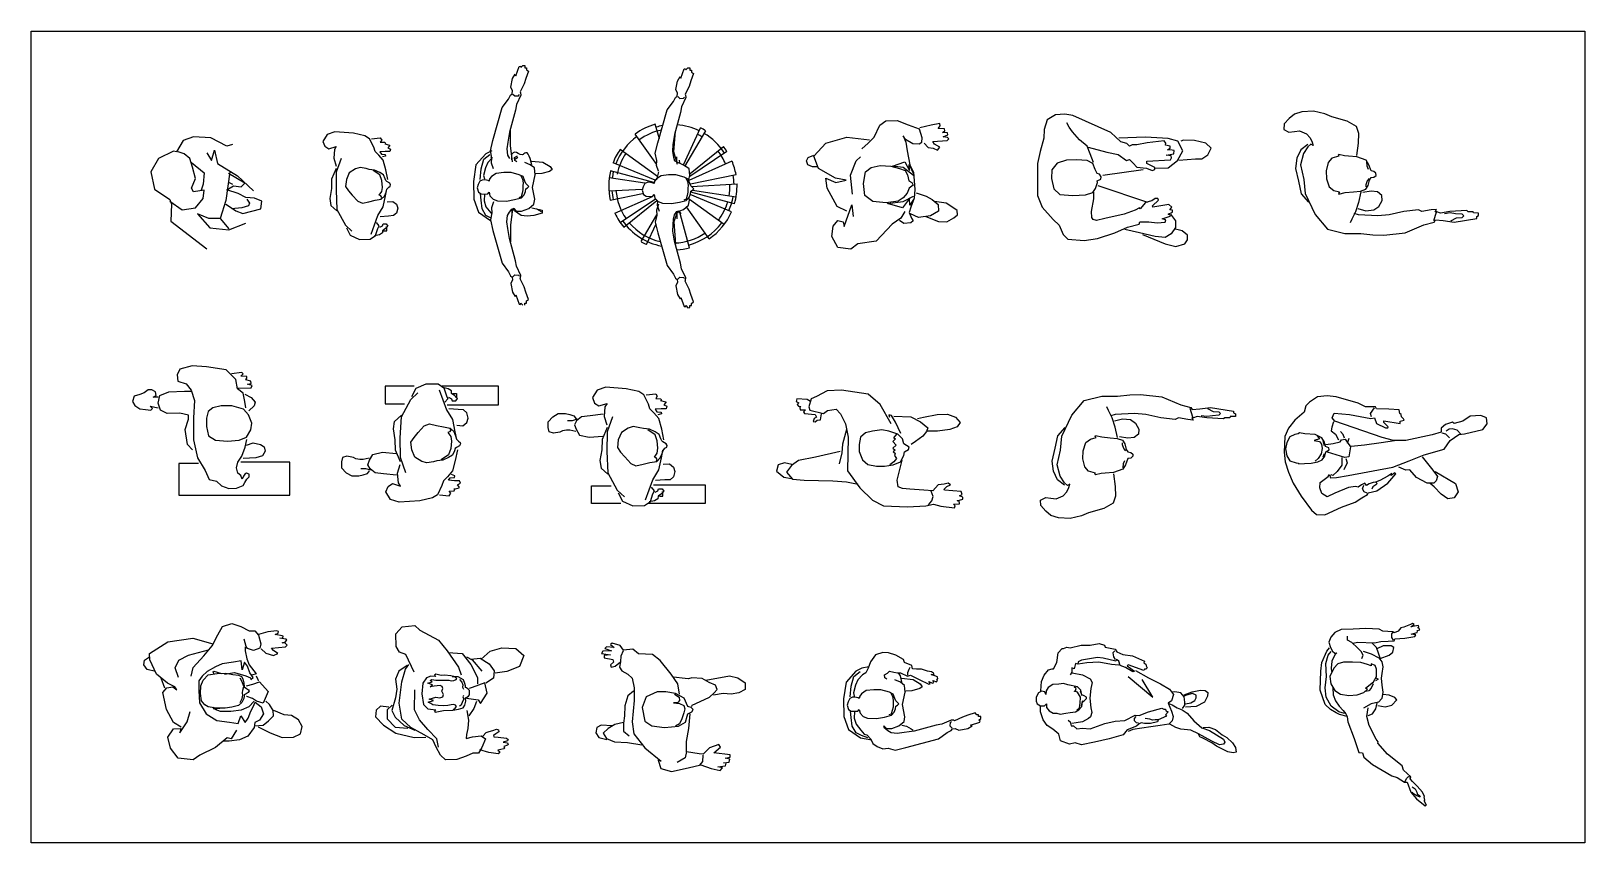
# Model space of a CAD drawing. Extents: x 0.14 to 6.75, y 0.16 to 3.62.
import ezdxf

# ---------------------------------------------------------------- set-up
doc = ezdxf.new("R2010")
doc.units = 0
doc.header["$MEASUREMENT"] = 0
doc.linetypes.add('CONTINUA', pattern=[0])
doc.layers.get('0').update_dxf_attribs({"linetype": 'CONTINUA'})
doc.layers.add('Deftpoints', color=7, linetype='Continuous', plot=False)
doc.layers.add('www.dwgautocad.com', color=7, linetype='CONTINUA')

# ---------------------------------------------------------------- blocks, each defined once
blk = doc.blocks.new('R86')
at = {"linetype": 'ByBlock'}
for p, q in [((-176, 804), (-225, 720)), ((-99, 832), (-176, 804)), ((27, 825), (-99, 832)), ((146, 762), (27, 825)), ((-246, 727), (-358, 671)), ((-225, 720), (-246, 727)), ((-169, 706), (-211, 720)), ((-127, 671), (-169, 706)), ((-1, 713), (34, 657)), ((34, 657), (55, 734)), ((55, 734), (76, 636)), ((188, 776), (146, 762)), ((-358, 671), (-414, 573)), ((-414, 573), (-386, 447)), ((-106, 608), (-127, 671)), ((-113, 643), (-22, 566)), ((-85, 524), (-106, 608)), ((76, 636), (223, 545)), ((167, 573), (139, 363)), ((-113, 454), (-85, 524)), ((-29, 482), (-43, 440)), ((-22, 566), (-29, 482)), ((145, 442), (194, 470)), ((157, 497), (187, 484)), ((278, 490), (159, 561)), ((194, 470), (250, 463)), ((223, 545), (342, 433)), ((250, 463), (278, 490)), ((-386, 447), (-274, 370)), ((-274, 370), (-260, 336)), ((-274, 357), (-183, 294)), ((-99, 426), (-113, 454)), ((-22, 440), (-99, 426)), ((-85, 308), (-29, 377)), ((-29, 377), (-22, 440)), ((139, 363), (97, 231)), ((229, 414), (145, 442)), ((285, 386), (229, 414)), ((350, 381), (285, 386)), ((292, 372), (313, 344)), ((313, 344), (306, 323)), ((404, 358), (350, 381)), ((397, 302), (404, 358)), ((-260, 336), (-267, 210)), ((-183, 294), (-85, 308)), ((13, 231), (-71, 266)), ((-71, 266), (20, 161)), ((97, 231), (13, 231)), ((97, 231), (160, 154)), ((138, 337), (180, 309)), ((257, 309), (180, 302)), ((180, 309), (213, 287)), ((213, 287), (264, 267)), ((306, 323), (257, 309)), ((264, 267), (397, 302)), ((-267, 210), (-1, 7)), ((20, 161), (160, 147)), ((160, 147), (286, 196))]:
    blk.add_line(p, q, dxfattribs=at)
blk = doc.blocks.new('R87')
at = {"color": 0, "linetype": 'ByBlock'}
for p, q in [((-258, 779), (-289, 729)), ((-289, 729), (-275, 693)), ((-275, 693), (-246, 674)), ((-201, 798), (-258, 779)), ((-246, 674), (-191, 690)), ((-191, 690), (-205, 669)), ((-64, 789), (-201, 798)), ((20, 770), (-64, 789)), ((54, 748), (20, 770)), ((85, 686), (54, 748)), ((68, 748), (133, 755)), ((133, 755), (143, 738)), ((143, 738), (133, 724)), ((133, 724), (167, 722)), ((172, 712), (165, 710)), ((165, 710), (201, 702)), ((167, 722), (172, 712)), ((201, 695), (189, 681)), ((201, 702), (201, 695)), ((-205, 669), (-210, 604)), ((-210, 604), (-193, 546)), ((-155, 602), (-191, 501)), ((95, 654), (85, 686)), ((121, 628), (95, 654)), ((155, 590), (121, 628)), ((169, 654), (129, 652)), ((129, 652), (141, 635)), ((141, 635), (169, 633)), ((172, 621), (148, 614)), ((174, 520), (155, 590)), ((203, 654), (169, 654)), ((169, 633), (172, 621)), ((189, 681), (208, 671)), ((208, 671), (203, 654)), ((-191, 530), (-225, 450)), ((-191, 501), (-193, 369)), ((-96, 497), (-117, 448)), ((-50, 526), (-96, 497)), ((-16, 536), (-50, 526)), ((28, 528), (-16, 536)), ((52, 522), (28, 528)), ((91, 518), (52, 522)), ((129, 482), (80, 515)), ((130, 500), (91, 518)), ((143, 441), (129, 482)), ((156, 483), (130, 500)), ((168, 454), (156, 483)), ((189, 448), (174, 520)), ((-227, 381), (-239, 309)), ((-225, 450), (-227, 381)), ((-193, 369), (-186, 227)), ((-117, 448), (-122, 396)), ((-122, 396), (-101, 365)), ((-101, 365), (-73, 334)), ((124, 333), (143, 359)), ((148, 390), (143, 441)), ((143, 359), (148, 390)), ((164, 326), (176, 356)), ((174, 441), (168, 454)), ((172, 328), (181, 378)), ((181, 433), (174, 441)), ((176, 356), (182, 376)), ((203, 422), (181, 433)), ((182, 376), (195, 391)), ((195, 391), (206, 399)), ((209, 409), (203, 422)), ((206, 399), (209, 409)), ((-239, 309), (-232, 258)), ((-232, 258), (-186, 218)), ((-73, 334), (-33, 289)), ((-33, 289), (1, 274)), ((1, 274), (49, 285)), ((49, 285), (95, 295)), ((95, 295), (140, 303)), ((114, 182), (155, 246)), ((136, 328), (124, 333)), ((143, 316), (136, 328)), ((136, 302), (143, 316)), ((140, 303), (164, 326)), ((155, 246), (172, 328)), ((184, 285), (225, 287)), ((225, 287), (251, 266)), ((251, 266), (261, 237)), ((261, 237), (251, 201)), ((-186, 227), (-124, 112)), ((66, 47), (114, 182)), ((124, 107), (105, 131)), ((193, 179), (131, 174)), ((148, 107), (153, 122)), ((153, 122), (177, 122)), ((177, 122), (189, 105)), ((229, 182), (193, 179)), ((251, 201), (229, 182)), ((-124, 112), (-76, 67)), ((-116, 93), (-88, 38)), ((-88, 38), (-20, 7)), ((-20, 7), (59, 9)), ((59, 9), (97, 35)), ((126, 40), (90, 33)), ((97, 35), (114, 88)), ((114, 88), (124, 107)), ((148, 55), (126, 40)), ((129, 98), (148, 107)), ((150, 71), (148, 55)), ((172, 88), (150, 71)), ((157, 71), (181, 71)), ((189, 105), (172, 88)), ((181, 98), (174, 98)), ((181, 71), (181, 98))]:
    blk.add_line(p, q, dxfattribs=at)
blk = doc.blocks.new('R88')
at = {"color": 0, "linetype": 'ByBlock'}
for p, q in [((-29, 1684), (-3, 1752)), ((-3, 1752), (5, 1754)), ((5, 1754), (9, 1746)), ((9, 1746), (22, 1760)), ((22, 1760), (38, 1760)), ((38, 1760), (38, 1743)), ((38, 1743), (50, 1743)), ((64, 1718), (45, 1665)), ((50, 1743), (50, 1729)), ((50, 1729), (64, 1718)), ((-65, 1600), (-52, 1664)), ((-52, 1664), (-33, 1697)), ((-33, 1697), (-29, 1684)), ((32, 1624), (3, 1566)), ((45, 1665), (32, 1624)), ((-130, 1450), (-82, 1513)), ((-82, 1513), (-67, 1542)), ((-67, 1542), (-55, 1552)), ((-53, 1573), (-65, 1600)), ((-55, 1552), (-53, 1573)), ((-51, 1550), (-37, 1536)), ((-37, 1536), (-8, 1537)), ((9, 1541), (-23, 1474)), ((-8, 1537), (-1, 1546)), ((3, 1566), (7, 1558)), ((7, 1558), (9, 1541)), ((-197, 1209), (-130, 1450)), ((-30, 1432), (-75, 1270)), ((-23, 1474), (-30, 1432)), ((-75, 1270), (-88, 1196)), ((-216, 1131), (-197, 1209)), ((-88, 1196), (-95, 1146)), ((-95, 1146), (-91, 1101)), ((-250, 1111), (-322, 1028)), ((-283, 999), (-265, 1071)), ((-265, 1071), (-219, 1106)), ((-234, 1047), (-252, 1008)), ((-205, 1131), (-250, 1111)), ((-201, 1082), (-234, 1047)), ((-205, 1080), (-216, 1131)), ((-213, 1080), (-206, 1087)), ((-207, 1042), (-205, 1080)), ((-193, 999), (-207, 1042)), ((-91, 1101), (-75, 1076)), ((-58, 1066), (-58, 1105)), ((-38, 1082), (-17, 1094)), ((-15, 1084), (-38, 1065)), ((-36, 1061), (-38, 1082)), ((-21, 1051), (-36, 1061)), ((78, 1028), (37, 1047)), ((88, 1028), (78, 1076)), ((86, 1057), (171, 1049)), ((171, 1049), (224, 1016)), ((-322, 1028), (-341, 907)), ((-275, 917), (-293, 909)), ((-291, 921), (-283, 999)), ((-256, 919), (-275, 917)), ((-252, 1008), (-267, 950)), ((-267, 950), (-260, 925)), ((-232, 913), (-256, 919)), ((-221, 925), (-225, 909)), ((-207, 944), (-221, 925)), ((-174, 966), (-207, 944)), ((-118, 973), (-174, 966)), ((-64, 973), (-118, 973)), ((-3, 956), (-64, 973)), ((26, 942), (-3, 956)), ((8, 948), (20, 923)), ((20, 923), (26, 896)), ((37, 909), (26, 942)), ((109, 1006), (78, 1028)), ((94, 863), (113, 956)), ((113, 956), (109, 1006)), ((163, 964), (119, 962)), ((220, 981), (163, 964)), ((239, 995), (220, 981)), ((224, 1016), (239, 995)), ((-341, 907), (-337, 777)), ((-306, 884), (-314, 859)), ((-314, 859), (-304, 828)), ((-293, 909), (-306, 884)), ((-304, 828), (-283, 816)), ((-283, 768), (-289, 816)), ((-283, 816), (-254, 814)), ((-258, 812), (-262, 764)), ((-254, 814), (-234, 816)), ((-234, 816), (-225, 828)), ((-225, 909), (-232, 913)), ((-225, 828), (-219, 801)), ((-219, 801), (-196, 777)), ((18, 820), (10, 793)), ((12, 785), (33, 808)), ((24, 845), (18, 820)), ((26, 896), (24, 874)), ((24, 874), (24, 845)), ((33, 808), (43, 832)), ((45, 892), (37, 909)), ((43, 832), (45, 853)), ((57, 880), (45, 892)), ((45, 853), (57, 859)), ((68, 869), (57, 880)), ((57, 859), (68, 869)), ((111, 775), (94, 863)), ((-337, 777), (-304, 680)), ((-277, 705), (-283, 768)), ((-248, 655), (-277, 705)), ((-262, 764), (-248, 719)), ((-248, 719), (-213, 676)), ((-193, 757), (-207, 713)), ((-207, 713), (-205, 676)), ((-196, 777), (-163, 764)), ((-163, 764), (-97, 762)), ((-97, 762), (-38, 773)), ((-75, 680), (-57, 702)), ((-40, 709), (-58, 690)), ((-58, 690), (-58, 651)), ((-57, 702), (-40, 709)), ((-38, 690), (-44, 707)), ((-44, 707), (-25, 688)), ((-38, 773), (12, 785)), ((-15, 672), (-38, 690)), ((-25, 688), (14, 688)), ((10, 793), (-7, 787)), ((14, 688), (68, 707)), ((68, 707), (105, 740)), ((88, 713), (123, 705)), ((105, 740), (111, 775)), ((123, 705), (158, 686)), ((-304, 680), (-215, 620)), ((-209, 637), (-248, 655)), ((-205, 676), (-216, 624)), ((-216, 624), (-197, 546)), ((-213, 676), (-206, 668)), ((-95, 609), (-91, 655)), ((-88, 560), (-95, 609)), ((-91, 655), (-75, 680)), ((10, 655), (-15, 672)), ((55, 651), (10, 655)), ((105, 657), (55, 651)), ((165, 673), (105, 657)), ((-197, 546), (-130, 305)), ((-75, 486), (-88, 560)), ((-30, 323), (-75, 486)), ((-130, 305), (-82, 242)), ((-82, 242), (-67, 213)), ((-23, 282), (-30, 323)), ((9, 214), (-23, 282)), ((-67, 213), (-55, 203)), ((-53, 183), (-65, 156)), ((-65, 156), (-52, 92)), ((-55, 203), (-53, 183)), ((-51, 205), (-37, 220)), ((-37, 220), (-8, 218)), ((-8, 218), (-1, 210)), ((3, 189), (7, 198)), ((32, 132), (3, 189)), ((7, 198), (9, 214)), ((45, 91), (32, 132)), ((-52, 92), (-33, 59)), ((-33, 59), (-29, 71)), ((-29, 71), (-3, 4)), ((-3, 4), (5, 2)), ((5, 2), (9, 10)), ((9, 10), (22, -4)), ((38, 12), (50, 12)), ((38, -4), (38, 12)), ((64, 37), (45, 91)), ((50, 27), (64, 37)), ((50, 12), (50, 27))]:
    blk.add_line(p, q, dxfattribs=at)
at = {"color": 0, "linetype": 'ByBlock', "ltscale": 2}
for p, q in [((-67, 1170), (-67, 1294)), ((-53, 1050), (-67, 1170)), ((-53, 706), (-67, 586)), ((123, 705), (155, 698)), ((155, 698), (165, 696)), ((165, 696), (165, 673)), ((-67, 586), (-67, 462))]:
    blk.add_line(p, q, dxfattribs=at)
blk.add_spline([(78, 1076), (44, 1118), (17, 1103), (-38, 1121), (-58, 1108)], degree=3, dxfattribs=at)
blk = doc.blocks.new('R89')
at = {"linetype": 'ByBlock'}
for p, q in [((-33, 1701), (-7, 1769)), ((-7, 1769), (1, 1771)), ((1, 1771), (5, 1762)), ((5, 1762), (18, 1777)), ((18, 1777), (34, 1776)), ((34, 1776), (34, 1760)), ((34, 1760), (46, 1760)), ((60, 1735), (41, 1681)), ((46, 1760), (46, 1745)), ((46, 1745), (60, 1735)), ((-69, 1617), (-56, 1680)), ((-57, 1590), (-69, 1617)), ((-56, 1680), (-37, 1713)), ((-37, 1713), (-33, 1701)), ((28, 1640), (-1, 1583)), ((41, 1681), (28, 1640)), ((-134, 1467), (-86, 1530)), ((-86, 1530), (-72, 1559)), ((-72, 1559), (-59, 1569)), ((-59, 1569), (-57, 1590)), ((-55, 1567), (-41, 1552)), ((-41, 1552), (-12, 1554)), ((-27, 1490), (-34, 1449)), ((5, 1558), (-27, 1490)), ((-12, 1554), (-6, 1562)), ((-1, 1583), (3, 1575)), ((3, 1575), (5, 1558)), ((-201, 1226), (-134, 1467)), ((-34, 1449), (-79, 1287)), ((-79, 1287), (-92, 1213)), ((-220, 1148), (-201, 1226)), ((-209, 1096), (-220, 1148)), ((-92, 1213), (-93, 1162)), ((-93, 1162), (-87, 1120)), ((-211, 1059), (-209, 1096)), ((-197, 1016), (-211, 1059)), ((-87, 1120), (-79, 1093)), ((-2, 1056), (-78, 1093)), ((-62, 1082), (-62, 1121)), ((-40, 1078), (-42, 1098)), ((29, 1033), (-2, 1056)), ((33, 984), (29, 1033)), ((-297, 925), (-310, 901)), ((-279, 934), (-297, 925)), ((-260, 936), (-279, 934)), ((-236, 929), (-260, 936)), ((-229, 925), (-236, 929)), ((-225, 942), (-229, 925)), ((-211, 960), (-225, 942)), ((-196, 1011), (-211, 953)), ((-178, 983), (-211, 960)), ((-122, 989), (-178, 983)), ((-68, 989), (-122, 989)), ((-7, 973), (-68, 989)), ((22, 958), (-7, 973)), ((4, 964), (16, 940)), ((16, 940), (22, 913)), ((33, 925), (22, 958)), ((23, 946), (33, 984)), ((41, 909), (33, 925)), ((-310, 901), (-318, 876)), ((-318, 876), (-308, 845)), ((-308, 845), (-287, 833)), ((-287, 833), (-258, 830)), ((-258, 830), (-238, 833)), ((-238, 833), (-229, 845)), ((-229, 845), (-223, 818)), ((-223, 818), (-200, 793)), ((-42, 789), (8, 802)), ((6, 810), (-11, 804)), ((14, 837), (6, 810)), ((8, 802), (29, 824)), ((20, 861), (14, 837)), ((22, 913), (20, 890)), ((20, 890), (20, 861)), ((25, 767), (31, 803)), ((31, 803), (27, 822)), ((29, 824), (39, 849)), ((39, 849), (41, 870)), ((53, 896), (41, 909)), ((41, 870), (53, 876)), ((64, 886), (53, 896)), ((53, 876), (64, 886)), ((-209, 693), (-220, 641)), ((-217, 692), (-210, 685)), ((-197, 773), (-211, 730)), ((-211, 730), (-209, 693)), ((-203, 795), (-207, 767)), ((-207, 767), (-192, 722)), ((-200, 793), (-167, 781)), ((-167, 781), (-101, 779)), ((-101, 779), (-42, 789)), ((-87, 664), (-79, 696)), ((-79, 696), (-61, 719)), ((-66, 716), (-12, 735)), ((-44, 725), (-62, 707)), ((-62, 707), (-62, 667)), ((-61, 719), (-44, 725)), ((-48, 723), (-29, 705)), ((-42, 707), (-48, 723)), ((-12, 735), (25, 767)), ((-220, 641), (-201, 563)), ((-92, 576), (-89, 623)), ((-79, 502), (-92, 576)), ((-89, 623), (-87, 664)), ((-201, 563), (-134, 322)), ((-34, 340), (-79, 502)), ((-134, 322), (-86, 259)), ((-86, 259), (-72, 230)), ((-72, 230), (-59, 220)), ((-55, 222), (-41, 237)), ((-41, 237), (-12, 235)), ((-27, 299), (-34, 340)), ((5, 231), (-27, 299)), ((-12, 235), (-6, 227)), ((3, 214), (5, 231)), ((-57, 199), (-69, 172)), ((-69, 172), (-56, 108)), ((-59, 220), (-57, 199)), ((-1, 206), (3, 214)), ((28, 149), (-1, 206)), ((41, 108), (28, 149)), ((-56, 108), (-37, 76)), ((-37, 76), (-33, 88)), ((-33, 88), (-7, 20)), ((-7, 20), (1, 18)), ((1, 18), (5, 27)), ((5, 27), (18, 12)), ((18, 12), (34, 13)), ((34, 29), (46, 29)), ((34, 13), (34, 29)), ((60, 54), (41, 108)), ((46, 44), (60, 54)), ((46, 29), (46, 44))]:
    blk.add_line(p, q, dxfattribs=at)
at = {"linetype": 'ByBlock', "ltscale": 2}
for p, q in [((-210, 1066), (-368, 1290)), ((-190, 1254), (-220, 1362)), ((-83, 1159), (-71, 1310)), ((-14, 1064), (112, 1335)), ((-2, 1051), (151, 1314)), ((-204, 978), (-479, 1177)), ((-57, 1066), (-83, 1159)), ((33, 980), (307, 1163)), ((35, 1000), (281, 1199)), ((-221, 951), (-531, 1079)), ((28, 950), (344, 1092)), ((-297, 928), (-559, 968)), ((-231, 934), (-550, 1018)), ((38, 923), (374, 991)), ((46, 905), (381, 923)), ((-561, 872), (-318, 885)), ((-551, 804), (-314, 852)), ((-518, 707), (-240, 831)), ((-478, 639), (-218, 813)), ((-452, 605), (-209, 801)), ((286, 624), (32, 808)), ((341, 718), (37, 844)), ((363, 777), (42, 862)), ((374, 826), (54, 875)), ((-323, 498), (-208, 696)), ((-57, 723), (-83, 645)), ((31, 452), (-43, 722)), ((175, 518), (9, 754)), ((-286, 478), (-215, 630)), ((-83, 645), (-71, 479))]:
    blk.add_line(p, q, dxfattribs=at)
for radius, start, end in [(450, 126.0805, 158.8808), (472, 105.91, 126.0375), (420, 101.6092, 126.1464), (450, 99.6723, 105.9332), (450, 64.627, 85.991), (420, 59.2095, 64.592), (472, 59.2816, 64.6498), (450, 32.5459, 59.2531), (472, 145.3263, 158.8171), (420, 145.4714, 167.9848), (420, 22.6944, 37.9637), (472, 32.5982, 38.0855), (472, 10.1485, 22.8425), (472, 166.5761, 192.7707), (450, 166.6419, 172.7514), (420, 349.789, 1.5706), (450, 1.672, 10.0844), (472, 343.8837, 1.7381), (450, 184.5106, 192.8348), (420, 184.612, 214.8672), (450, 336.1483, 349.8911), (472, 205.2341, 220.0523), (472, 304.2788, 336.2119), (420, 322.8374, 343.717), (450, 214.7871, 259.2817), (420, 220.1741, 257.2505), (450, 284.9372, 322.9252), (472, 240.4467, 245.5837), (420, 272.1351, 304.17), (472, 273.6328, 284.9604)]:
    blk.add_arc((-91, 908), radius, start, end, dxfattribs=at)
blk = doc.blocks.new('R90')
at = {"color": 0, "linetype": 'ByBlock'}
for p, q in [((217, 913), (260, 945)), ((260, 945), (345, 948)), ((345, 948), (424, 916)), ((424, 916), (505, 887)), ((657, 925), (595, 913)), ((660, 910), (657, 925)), ((-180, 782), (-25, 826)), ((-25, 826), (141, 806)), ((132, 782), (176, 826)), ((176, 826), (217, 913)), ((389, 835), (409, 788)), ((406, 809), (389, 835)), ((459, 776), (406, 809)), ((505, 887), (526, 823)), ((595, 913), (511, 893)), ((526, 823), (523, 785)), ((645, 890), (660, 910)), ((692, 887), (645, 890)), ((677, 861), (695, 873)), ((715, 858), (677, 861)), ((683, 829), (718, 843)), ((715, 823), (683, 829)), ((695, 873), (692, 887)), ((712, 800), (724, 814)), ((718, 843), (715, 858)), ((724, 814), (715, 823)), ((-311, 677), (-270, 692)), ((-270, 686), (-180, 782)), ((-235, 596), (-270, 686)), ((84, 740), (132, 782)), ((409, 788), (418, 724)), ((418, 724), (438, 622)), ((508, 774), (459, 776)), ((523, 785), (508, 774)), ((543, 782), (572, 750)), ((572, 750), (610, 744)), ((607, 794), (712, 800)), ((619, 774), (607, 794)), ((610, 744), (642, 730)), ((657, 753), (619, 774)), ((642, 730), (657, 753)), ((-322, 651), (-311, 677)), ((-314, 622), (-322, 651)), ((-279, 608), (-314, 622)), ((-247, 608), (-279, 608)), ((-110, 523), (-235, 596)), ((1, 546), (42, 651)), ((42, 651), (74, 680)), ((112, 570), (153, 602)), ((153, 602), (220, 616)), ((220, 616), (298, 611)), ((298, 611), (362, 596)), ((310, 613), (400, 643)), ((389, 602), (310, 613)), ((362, 596), (403, 581)), ((464, 544), (389, 602)), ((400, 643), (435, 581)), ((403, 581), (421, 549)), ((432, 625), (464, 555)), ((435, 581), (432, 625)), ((438, 622), (464, 567)), ((-180, 523), (-107, 491)), ((-171, 450), (-180, 523)), ((-31, 509), (-110, 523)), ((-107, 491), (-31, 509)), ((16, 407), (1, 546)), ((97, 485), (112, 570)), ((106, 395), (97, 485)), ((421, 549), (429, 503)), ((429, 503), (453, 491)), ((461, 471), (432, 450)), ((453, 491), (461, 471)), ((464, 567), (475, 441)), ((-98, 314), (-171, 450)), ((164, 351), (106, 395)), ((263, 343), (164, 351)), ((351, 354), (263, 343)), ((272, 337), (389, 351)), ((389, 378), (351, 354)), ((435, 375), (383, 305)), ((418, 413), (389, 378)), ((389, 351), (464, 392)), ((432, 450), (418, 413)), ((438, 325), (435, 375)), ((464, 366), (438, 325)), ((469, 377), (444, 311)), ((475, 441), (469, 377)), ((485, 415), (558, 392)), ((558, 392), (601, 366)), ((601, 366), (645, 331)), ((652, 348), (619, 352)), ((704, 340), (652, 348)), ((-25, 282), (-98, 314)), ((-46, 168), (10, 328)), ((10, 328), (21, 241)), ((383, 305), (272, 337)), ((371, 229), (307, 185)), ((400, 279), (371, 229)), ((444, 311), (432, 270)), ((432, 270), (450, 229)), ((502, 235), (441, 261)), ((450, 229), (461, 209)), ((590, 247), (502, 235)), ((556, 242), (647, 206)), ((648, 282), (590, 247)), ((645, 331), (648, 282)), ((754, 309), (704, 340)), ((709, 203), (762, 231)), ((785, 286), (754, 309)), ((762, 231), (788, 255)), ((788, 255), (785, 286)), ((-136, 95), (-127, 171)), ((-127, 171), (-92, 212)), ((-92, 212), (-54, 203)), ((-54, 203), (-46, 168)), ((307, 185), (190, 60)), ((394, 191), (362, 212)), ((444, 194), (394, 191)), ((461, 209), (444, 194)), ((647, 206), (709, 203)), ((-92, 14), (-136, 95)), ((4, 2), (-92, 14)), ((56, 40), (4, 2)), ((190, 60), (56, 40))]:
    blk.add_line(p, q, dxfattribs=at)
blk = doc.blocks.new('R91')
at = {"color": 0, "linetype": 'ByBlock'}
for p, q in [((-503, 917), (-524, 846)), ((-441, 953), (-503, 917)), ((-372, 958), (-441, 953)), ((-313, 950), (-372, 958)), ((-34, 825), (-313, 950)), ((-524, 846), (-527, 783)), ((-340, 863), (-358, 896)), ((-316, 828), (-340, 863)), ((-265, 771), (-316, 828)), ((41, 754), (-34, 825)), ((-527, 783), (-554, 685)), ((-209, 724), (-265, 771)), ((-185, 667), (-209, 724)), ((-200, 715), (-63, 679)), ((222, 789), (26, 783)), ((85, 742), (41, 754)), ((103, 724), (85, 742)), ((124, 733), (103, 724)), ((157, 733), (124, 733)), ((234, 748), (157, 733)), ((388, 780), (222, 789)), ((359, 762), (234, 748)), ((371, 745), (359, 762)), ((368, 730), (371, 745)), ((403, 724), (368, 730)), ((383, 697), (403, 709)), ((418, 694), (383, 697)), ((460, 759), (388, 780)), ((403, 709), (403, 724)), ((433, 691), (418, 694)), ((430, 667), (433, 691)), ((457, 617), (495, 688)), ((495, 688), (460, 759)), ((501, 768), (481, 759)), ((582, 765), (501, 768)), ((665, 745), (582, 765)), ((704, 709), (665, 745)), ((680, 659), (704, 709)), ((-572, 596), (-574, 359)), ((-554, 685), (-572, 596)), ((-429, 599), (-468, 549)), ((-361, 620), (-429, 599)), ((-286, 623), (-361, 620)), ((-209, 617), (-286, 623)), ((-167, 596), (-209, 617)), ((-161, 602), (-185, 667)), ((-149, 552), (-167, 596)), ((-63, 679), (20, 661)), ((20, 661), (82, 617)), ((82, 617), (103, 626)), ((103, 626), (130, 599)), ((130, 599), (157, 569)), ((231, 614), (406, 623)), ((231, 596), (231, 614)), ((290, 566), (231, 596)), ((374, 656), (430, 667)), ((409, 653), (374, 656)), ((388, 563), (457, 617)), ((406, 623), (412, 638)), ((412, 638), (409, 653)), ((466, 620), (588, 629)), ((588, 629), (635, 629)), ((635, 629), (680, 659)), ((-468, 549), (-470, 486)), ((-470, 486), (-453, 409)), ((-135, 522), (-149, 552)), ((-117, 516), (-135, 522)), ((-135, 468), (-108, 480)), ((-132, 457), (-135, 468)), ((-105, 498), (-117, 516)), ((-108, 480), (-105, 498)), ((-93, 510), (204, 552)), ((157, 569), (228, 561)), ((228, 561), (270, 543)), ((270, 543), (290, 552)), ((290, 552), (290, 566)), ((293, 561), (388, 563)), ((-574, 359), (-539, 275)), ((-453, 409), (-408, 367)), ((-408, 367), (-313, 359)), ((-313, 359), (-221, 365)), ((-221, 365), (-167, 382)), ((-167, 382), (-147, 412)), ((-158, 335), (-158, 385)), ((-147, 412), (-132, 457)), ((-129, 433), (237, 311)), ((-539, 275), (-459, 183)), ((-176, 243), (-158, 335)), ((-173, 198), (-176, 243)), ((145, 252), (65, 222)), ((177, 269), (145, 252)), ((183, 261), (177, 269)), ((222, 308), (183, 261)), ((267, 320), (222, 308)), ((293, 338), (267, 320)), ((273, 284), (317, 326)), ((276, 275), (273, 284)), ((394, 293), (276, 275)), ((311, 338), (293, 338)), ((317, 326), (311, 338)), ((388, 222), (421, 237)), ((415, 275), (394, 293)), ((400, 255), (415, 275)), ((421, 252), (400, 255)), ((421, 237), (421, 252)), ((-459, 183), (-414, 142)), ((-414, 142), (-384, 73)), ((-164, 183), (-173, 198)), ((-138, 177), (-164, 183)), ((-78, 192), (-138, 177)), ((65, 222), (-78, 192)), ((-4, 85), (88, 127)), ((88, 127), (174, 148)), ((174, 148), (180, 166)), ((180, 166), (246, 166)), ((246, 166), (308, 160)), ((308, 160), (365, 163)), ((344, 189), (403, 207)), ((371, 180), (344, 189)), ((365, 163), (371, 180)), ((406, 216), (388, 222)), ((403, 207), (406, 216)), ((406, 222), (442, 174)), ((442, 124), (409, 79)), ((442, 174), (442, 124)), ((-384, 73), (-349, 38)), ((-349, 38), (-230, 29)), ((-230, 29), (-132, 44)), ((-132, 44), (-4, 85)), ((177, 85), (70, 109)), ((293, 59), (177, 85)), ((198, 73), (365, 5)), ((365, 50), (293, 59)), ((409, 79), (365, 50)), ((365, 5), (445, -16)), ((490, 100), (442, 112)), ((445, -16), (510, 5)), ((531, 68), (490, 100)), ((510, 5), (531, 35)), ((531, 35), (531, 68))]:
    blk.add_line(p, q, dxfattribs=at)
blk = doc.blocks.new('R92')
at = {"color": 0, "linetype": 'ByBlock'}
for p, q in [((-144, 848), (-101, 928)), ((-101, 928), (-67, 989)), ((-67, 989), (0, 1010)), ((0, 1010), (67, 989)), ((67, 989), (128, 958)), ((128, 958), (170, 958)), ((170, 958), (198, 925)), ((265, 949), (198, 931)), ((198, 925), (213, 861)), ((332, 958), (265, 949)), ((320, 931), (341, 940)), ((372, 921), (320, 931)), ((344, 952), (332, 958)), ((341, 940), (344, 952)), ((378, 918), (372, 921)), ((375, 906), (378, 918)), ((-604, 791), (-470, 876)), ((-470, 876), (-287, 903)), ((-317, 778), (-171, 818)), ((-287, 903), (-138, 861)), ((-205, 772), (-144, 848)), ((106, 842), (91, 897)), ((100, 839), (100, 809)), ((100, 809), (112, 751)), ((115, 827), (106, 842)), ((161, 812), (115, 827)), ((207, 830), (161, 812)), ((213, 861), (207, 830)), ((216, 824), (250, 794)), ((292, 830), (396, 839)), ((307, 812), (292, 830)), ((338, 791), (307, 812)), ((353, 903), (375, 906)), ((399, 897), (353, 903)), ((372, 870), (396, 876)), ((393, 867), (372, 870)), ((408, 851), (393, 867)), ((396, 876), (405, 891)), ((396, 839), (408, 851)), ((405, 891), (399, 897)), ((-647, 708), (-641, 742)), ((-622, 672), (-647, 708)), ((-641, 742), (-604, 766)), ((-601, 745), (-604, 791)), ((-552, 638), (-601, 745)), ((-415, 684), (-388, 742)), ((-388, 742), (-317, 778)), ((-299, 623), (-284, 687)), ((-284, 687), (-205, 772)), ((-119, 693), (-180, 657)), ((-71, 714), (-119, 693)), ((12, 727), (-71, 714)), ((70, 736), (12, 727)), ((76, 669), (70, 736)), ((94, 727), (76, 669)), ((115, 696), (94, 727)), ((112, 751), (128, 708)), ((134, 647), (115, 696)), ((128, 708), (179, 641)), ((250, 794), (307, 775)), ((307, 775), (338, 791)), ((-561, 657), (-622, 672)), ((-473, 571), (-552, 638)), ((-491, 535), (-519, 608)), ((-391, 614), (-415, 684)), ((-217, 623), (-241, 590)), ((-241, 590), (-241, 519)), ((-227, 553), (-211, 594)), ((-180, 657), (-217, 623)), ((-211, 594), (-174, 634)), ((-174, 634), (-108, 643)), ((-136, 653), (-131, 661)), ((-129, 638), (-136, 653)), ((-131, 661), (-74, 642)), ((-108, 643), (-44, 646)), ((-52, 638), (21, 650)), ((-44, 646), (8, 635)), ((8, 635), (51, 630)), ((21, 650), (103, 626)), ((51, 630), (71, 620)), ((78, 583), (62, 610)), ((71, 620), (81, 604)), ((88, 547), (78, 583)), ((81, 604), (90, 573)), ((90, 573), (92, 545)), ((103, 626), (137, 611)), ((158, 614), (134, 647)), ((137, 611), (140, 599)), ((140, 599), (158, 614)), ((179, 641), (149, 632)), ((155, 565), (204, 583)), ((179, 626), (192, 599)), ((192, 599), (195, 590)), ((204, 583), (268, 510)), ((-506, 504), (-476, 538)), ((-479, 379), (-506, 504)), ((-476, 538), (-433, 544)), ((-418, 544), (-473, 571)), ((-433, 544), (-403, 522)), ((-403, 522), (-418, 544)), ((-241, 519), (-238, 428)), ((-230, 496), (-227, 553)), ((-222, 443), (-230, 496)), ((62, 430), (78, 458)), ((88, 458), (75, 429)), ((78, 458), (83, 483)), ((80, 501), (81, 521)), ((83, 483), (80, 501)), ((81, 521), (88, 547)), ((91, 476), (88, 458)), ((107, 493), (91, 485)), ((91, 485), (91, 476)), ((92, 545), (109, 534)), ((122, 504), (107, 493)), ((109, 553), (155, 565)), ((109, 534), (124, 524)), ((112, 474), (109, 474)), ((152, 459), (112, 474)), ((128, 515), (122, 504)), ((124, 524), (128, 515)), ((183, 440), (152, 459)), ((268, 510), (231, 425)), ((-427, 282), (-479, 379)), ((-327, 288), (-305, 364)), ((-238, 428), (-189, 346)), ((-197, 413), (-222, 443)), ((-172, 398), (-197, 413)), ((-189, 346), (-110, 297)), ((-129, 390), (-172, 398)), ((-130, 396), (-137, 388)), ((-137, 388), (-131, 382)), ((-131, 382), (-87, 387)), ((-85, 387), (-129, 390)), ((-83, 364), (-122, 379)), ((-49, 387), (-85, 387)), ((-6, 364), (-83, 364)), ((1, 396), (-49, 387)), ((70, 373), (-6, 364)), ((50, 408), (1, 396)), ((75, 429), (50, 408)), ((125, 398), (70, 373)), ((122, 315), (140, 367)), ((164, 440), (125, 398)), ((140, 367), (158, 398)), ((158, 398), (173, 431)), ((173, 431), (216, 398)), ((231, 425), (183, 440)), ((234, 346), (204, 300)), ((216, 398), (234, 346)), ((277, 416), (250, 440)), ((304, 370), (277, 416)), ((307, 331), (304, 370)), ((387, 340), (311, 370)), ((-470, 175), (-427, 236)), ((-372, 248), (-427, 282)), ((-427, 236), (-375, 239)), ((-381, 206), (-327, 288)), ((-375, 239), (-381, 206)), ((-110, 297), (-16, 285)), ((-16, 285), (48, 276)), ((48, 276), (67, 331)), ((67, 331), (100, 282)), ((100, 282), (122, 315)), ((164, 245), (118, 181)), ((170, 282), (164, 245)), ((167, 258), (231, 264)), ((204, 300), (170, 282)), ((195, 251), (283, 206)), ((231, 264), (271, 294)), ((271, 294), (307, 331)), ((439, 334), (387, 340)), ((490, 303), (439, 334)), ((518, 254), (490, 303)), ((506, 200), (518, 254)), ((-449, 93), (-470, 175)), ((-34, 169), (-119, 99)), ((-19, 145), (-64, 145)), ((-3, 163), (-34, 169)), ((58, 154), (-19, 145)), ((36, 227), (-3, 163)), ((118, 181), (58, 154)), ((283, 206), (372, 172)), ((372, 172), (454, 175)), ((454, 175), (506, 200)), ((-394, 20), (-449, 93)), ((-284, 8), (-394, 20)), ((-235, 41), (-284, 8)), ((-119, 99), (-235, 41))]:
    blk.add_line(p, q, dxfattribs=at)
blk = doc.blocks.new('R93')
at = {"color": 0, "linetype": 'ByBlock'}
for p, q in [((-386, 935), (-340, 986)), ((-383, 843), (-386, 935)), ((-340, 986), (-246, 996)), ((-246, 996), (-209, 962)), ((-209, 962), (-72, 889)), ((-359, 800), (-383, 843)), ((-313, 782), (-359, 800)), ((-72, 889), (-8, 810)), ((-8, 810), (75, 691)), ((242, 749), (307, 807)), ((307, 807), (392, 831)), ((392, 831), (496, 828)), ((496, 828), (554, 776)), ((-304, 703), (-365, 660)), ((-316, 675), (-292, 709)), ((-252, 654), (-313, 782)), ((-2, 797), (102, 791)), ((75, 691), (93, 633)), ((102, 791), (166, 709)), ((133, 767), (175, 743)), ((166, 749), (233, 755)), ((166, 709), (215, 614)), ((175, 743), (246, 660)), ((233, 755), (300, 715)), ((300, 715), (337, 663)), ((523, 694), (429, 657)), ((554, 776), (523, 694)), ((-365, 660), (-389, 602)), ((-389, 602), (-380, 529)), ((-362, 425), (-343, 581)), ((-343, 581), (-316, 675)), ((-161, 612), (-187, 571)), ((-128, 623), (-161, 612)), ((-151, 571), (-119, 582)), ((-133, 592), (-122, 599)), ((-119, 582), (-133, 592)), ((-93, 621), (-128, 623)), ((-122, 599), (-93, 594)), ((-93, 639), (-103, 631)), ((-103, 631), (-93, 621)), ((-53, 629), (-93, 639)), ((-93, 594), (-62, 593)), ((-62, 593), (-33, 595)), ((-29, 631), (-53, 629)), ((-33, 595), (4, 595)), ((18, 625), (-29, 631)), ((4, 595), (21, 589)), ((41, 621), (18, 625)), ((21, 589), (41, 591)), ((51, 616), (28, 619)), ((71, 618), (41, 621)), ((41, 591), (57, 599)), ((61, 607), (51, 616)), ((57, 599), (61, 607)), ((112, 596), (71, 618)), ((83, 598), (98, 580)), ((98, 580), (107, 560)), ((121, 570), (112, 596)), ((267, 575), (175, 541)), ((215, 614), (215, 566)), ((285, 499), (267, 575)), ((331, 608), (276, 572)), ((337, 663), (331, 608)), ((429, 657), (343, 645)), ((-389, 465), (-417, 371)), ((-380, 529), (-389, 465)), ((-249, 377), (-246, 523)), ((-187, 571), (-195, 493)), ((-195, 493), (-182, 416)), ((-117, 559), (-151, 571)), ((-142, 455), (-92, 468)), ((-133, 546), (-117, 559)), ((-104, 550), (-133, 546)), ((-61, 556), (-104, 550)), ((-92, 468), (-63, 463)), ((-63, 463), (-41, 472)), ((-46, 548), (-61, 556)), ((-49, 512), (-41, 533)), ((-37, 489), (-49, 512)), ((-41, 533), (-46, 548)), ((-41, 472), (-37, 489)), ((107, 560), (103, 543)), ((103, 543), (111, 528)), ((112, 482), (107, 471)), ((107, 471), (113, 455)), ((127, 552), (121, 570)), ((126, 465), (136, 470)), ((128, 440), (126, 465)), ((127, 540), (127, 552)), ((134, 537), (127, 540)), ((133, 462), (218, 450)), ((145, 529), (134, 537)), ((136, 470), (149, 477)), ((155, 518), (145, 529)), ((149, 477), (156, 486)), ((175, 541), (154, 532)), ((156, 503), (155, 518)), ((156, 486), (156, 503)), ((236, 422), (285, 499)), ((-530, 374), (-536, 325)), ((-499, 404), (-530, 374)), ((-438, 395), (-499, 404)), ((-414, 410), (-450, 377)), ((-450, 377), (-450, 310)), ((-417, 371), (-392, 322)), ((-343, 307), (-362, 425)), ((-212, 303), (-249, 377)), ((-182, 416), (-152, 383)), ((-152, 383), (-93, 375)), ((-148, 432), (-109, 444)), ((-129, 422), (-148, 432)), ((-109, 444), (-142, 455)), ((-115, 413), (-129, 422)), ((-76, 407), (-115, 413)), ((-93, 375), (-103, 366)), ((-103, 366), (-97, 358)), ((-97, 358), (-35, 371)), ((-34, 405), (-76, 407)), ((-35, 371), (32, 373)), ((-4, 408), (-34, 405)), ((20, 413), (-4, 408)), ((41, 415), (20, 413)), ((32, 373), (74, 381)), ((35, 379), (51, 389)), ((53, 409), (41, 415)), ((51, 389), (59, 400)), ((59, 400), (53, 409)), ((74, 381), (109, 391)), ((93, 409), (83, 404)), ((103, 436), (93, 409)), ((113, 455), (103, 436)), ((109, 391), (121, 410)), ((121, 410), (128, 440)), ((136, 371), (148, 300)), ((188, 386), (151, 331)), ((206, 438), (188, 386)), ((218, 450), (236, 422)), ((-536, 325), (-478, 264)), ((-478, 264), (-386, 203)), ((-450, 310), (-392, 249)), ((-392, 322), (-325, 261)), ((-392, 249), (-298, 242)), ((-276, 246), (-343, 307)), ((-325, 261), (-246, 227)), ((-179, 191), (-276, 246)), ((-151, 230), (-212, 303)), ((-84, 163), (-151, 230)), ((142, 239), (133, 194)), ((148, 300), (142, 239)), ((328, 223), (353, 233)), ((353, 233), (368, 229)), ((368, 229), (370, 214)), ((-386, 203), (-252, 172)), ((-252, 172), (-166, 175)), ((-115, 154), (-179, 191)), ((-90, 102), (-115, 154)), ((-72, 102), (-84, 163)), ((133, 194), (130, 166)), ((130, 166), (178, 178)), ((178, 178), (242, 185)), ((242, 185), (273, 163)), ((273, 163), (246, 99)), ((253, 182), (278, 209)), ((278, 209), (299, 217)), ((299, 217), (328, 223)), ((349, 199), (333, 188)), ((333, 188), (334, 177)), ((334, 177), (367, 175)), ((370, 214), (349, 199)), ((367, 175), (428, 167)), ((436, 147), (402, 138)), ((402, 138), (435, 133)), ((434, 115), (408, 107)), ((428, 167), (440, 157)), ((440, 121), (434, 115)), ((435, 133), (440, 121)), ((440, 157), (436, 147)), ((-57, 41), (-90, 102)), ((-20, 8), (-57, 41)), ((62, 11), (-20, 8)), ((130, 35), (62, 11)), ((181, 57), (130, 35)), ((221, 57), (181, 57)), ((246, 99), (221, 57)), ((298, 61), (232, 82)), ((365, 53), (298, 61)), ((407, 88), (364, 79)), ((364, 79), (377, 68)), ((377, 59), (365, 53)), ((377, 68), (377, 59)), ((413, 94), (407, 88)), ((408, 107), (413, 94))]:
    blk.add_line(p, q, dxfattribs=at)
blk = doc.blocks.new('R94')
at = {"color": 0, "linetype": 'ByBlock'}
for p, q in [((-393, 917), (-458, 914)), ((-431, 947), (-442, 933)), ((-442, 933), (-393, 917)), ((-374, 941), (-431, 947)), ((-390, 974), (-401, 963)), ((-401, 963), (-374, 941)), ((-331, 955), (-390, 974)), ((-306, 922), (-331, 955)), ((-323, 879), (-306, 920)), ((-238, 928), (-306, 922)), ((-195, 895), (-238, 928)), ((-458, 914), (-467, 898)), ((-467, 898), (-401, 887)), ((-401, 887), (-448, 882)), ((-448, 882), (-448, 865)), ((-448, 865), (-385, 852)), ((-380, 833), (-401, 814)), ((-401, 814), (-396, 797)), ((-396, 797), (-366, 803)), ((-385, 852), (-380, 833)), ((-366, 803), (-328, 835)), ((-328, 835), (-336, 797)), ((-325, 835), (-323, 879)), ((-92, 890), (-195, 895)), ((-37, 846), (-92, 890)), ((44, 746), (-37, 846)), ((-336, 797), (-317, 770)), ((-317, 770), (-274, 746)), ((-274, 746), (-241, 716)), ((-241, 716), (-227, 645)), ((93, 673), (44, 746)), ((148, 713), (63, 724)), ((172, 711), (148, 713)), ((196, 719), (172, 711)), ((273, 713), (196, 719)), ((324, 683), (273, 713)), ((300, 702), (474, 732)), ((474, 732), (536, 719)), ((536, 719), (588, 681)), ((-274, 586), (-295, 512)), ((-233, 621), (-274, 586)), ((-227, 645), (-227, 550)), ((-140, 579), (-169, 499)), ((-59, 616), (-140, 579)), ((6, 616), (-59, 616)), ((77, 602), (6, 616)), ((70, 599), (104, 575)), ((141, 568), (77, 602)), ((107, 599), (93, 673)), ((104, 575), (107, 550)), ((259, 545), (327, 575)), ((370, 664), (324, 683)), ((327, 575), (362, 607)), ((427, 602), (357, 591)), ((362, 607), (384, 632)), ((384, 632), (370, 664)), ((487, 599), (427, 602)), ((542, 607), (487, 599)), ((588, 632), (542, 607)), ((588, 681), (588, 632)), ((-295, 512), (-298, 439)), ((-227, 550), (-241, 393)), ((-169, 499), (-150, 400)), ((93, 537), (62, 534)), ((62, 534), (107, 529)), ((107, 550), (93, 537)), ((107, 529), (137, 515)), ((137, 461), (123, 417)), ((137, 515), (145, 491)), ((145, 491), (137, 461)), ((167, 508), (141, 568)), ((192, 500), (167, 508)), ((168, 454), (196, 467)), ((206, 485), (192, 500)), ((196, 507), (199, 518)), ((196, 467), (206, 485)), ((199, 518), (259, 545)), ((-502, 352), (-510, 314)), ((-469, 369), (-502, 352)), ((-390, 366), (-469, 369)), ((-418, 344), (-456, 312)), ((-369, 374), (-418, 344)), ((-306, 390), (-369, 374)), ((-298, 439), (-306, 385)), ((-306, 385), (-306, 325)), ((-241, 393), (-230, 306)), ((-150, 400), (-98, 365)), ((-98, 365), (-5, 352)), ((-5, 352), (99, 363)), ((107, 379), (77, 363)), ((99, 363), (151, 391)), ((123, 417), (107, 379)), ((151, 391), (162, 437)), ((158, 249), (175, 344)), ((162, 437), (168, 454)), ((175, 344), (184, 454)), ((-510, 314), (-486, 279)), ((-486, 279), (-428, 263)), ((-456, 312), (-431, 271)), ((-431, 271), (-371, 246)), ((-371, 246), (-276, 241)), ((-306, 325), (-265, 292)), ((-276, 241), (-170, 225)), ((-230, 306), (-149, 203)), ((158, 173), (158, 249)), ((-149, 203), (-29, 105)), ((148, 130), (90, 94)), ((158, 176), (148, 130)), ((251, 159), (158, 173)), ((281, 157), (251, 159)), ((278, 102), (281, 149)), ((327, 203), (281, 157)), ((395, 227), (327, 203)), ((359, 165), (376, 181)), ((479, 151), (359, 165)), ((376, 181), (408, 208)), ((408, 208), (395, 227)), ((441, 127), (479, 135)), ((476, 119), (441, 127)), ((471, 97), (476, 119)), ((479, 135), (479, 151)), ((-51, 111), (-32, 51)), ((-29, 105), (-51, 111)), ((-32, 51), (47, 29)), ((47, 29), (169, 56)), ((169, 56), (264, 78)), ((256, 75), (278, 102)), ((264, 78), (338, 51)), ((338, 51), (406, 37)), ((387, 64), (444, 70)), ((422, 56), (387, 64)), ((406, 37), (422, 56)), ((430, 92), (471, 97)), ((449, 89), (430, 92)), ((444, 70), (449, 89))]:
    blk.add_line(p, q, dxfattribs=at)
blk = doc.blocks.new('R95')
at = {"color": 0, "linetype": 'ByBlock'}
for p, q in [((-99, 715), (-136, 663)), ((-45, 731), (-99, 715)), ((-4, 729), (-45, 731)), ((50, 711), (-4, 729)), ((105, 680), (50, 711)), ((-245, 595), (-317, 513)), ((-260, 556), (-214, 591)), ((-200, 616), (-245, 595)), ((-148, 626), (-200, 616)), ((-171, 581), (-196, 567)), ((-155, 616), (-171, 581)), ((-136, 663), (-155, 616)), ((-33, 567), (-12, 579)), ((-12, 579), (4, 595)), ((4, 595), (35, 587)), ((35, 587), (62, 583)), ((62, 583), (83, 581)), ((83, 560), (68, 581)), ((83, 581), (136, 558)), ((114, 659), (105, 680)), ((167, 635), (114, 659)), ((138, 585), (147, 608)), ((138, 564), (138, 585)), ((147, 608), (155, 624)), ((173, 612), (167, 635)), ((202, 608), (173, 612)), ((239, 608), (202, 608)), ((283, 595), (239, 608)), ((312, 589), (283, 595)), ((326, 579), (312, 589)), ((332, 569), (326, 579)), ((-317, 513), (-336, 391)), ((-287, 406), (-278, 484)), ((-278, 484), (-260, 556)), ((-247, 492), (-262, 435)), ((-229, 531), (-247, 492)), ((-196, 567), (-229, 531)), ((-113, 457), (-169, 451)), ((-60, 457), (-113, 457)), ((2, 441), (-60, 457)), ((-31, 546), (-33, 567)), ((-16, 536), (-31, 546)), ((83, 513), (41, 531)), ((93, 513), (83, 560)), ((114, 490), (83, 513)), ((91, 542), (176, 534)), ((118, 441), (114, 490)), ((136, 558), (157, 564)), ((157, 564), (221, 534)), ((225, 466), (167, 449)), ((176, 534), (229, 501)), ((221, 534), (293, 499)), ((244, 480), (225, 466)), ((229, 501), (244, 480)), ((303, 501), (293, 519)), ((293, 519), (318, 507)), ((293, 499), (303, 501)), ((357, 552), (310, 571)), ((310, 571), (332, 569)), ((318, 507), (328, 511)), ((328, 511), (322, 525)), ((322, 525), (349, 515)), ((349, 515), (355, 525)), ((351, 536), (359, 538)), ((355, 525), (351, 536)), ((359, 538), (357, 552)), ((-336, 391), (-332, 261)), ((-301, 369), (-309, 344)), ((-309, 344), (-299, 313)), ((-289, 393), (-301, 369)), ((-270, 402), (-289, 393)), ((-251, 404), (-270, 402)), ((-262, 435), (-256, 410)), ((-227, 398), (-251, 404)), ((-221, 393), (-227, 398)), ((-216, 410), (-221, 393)), ((-202, 428), (-216, 410)), ((-169, 451), (-202, 428)), ((31, 426), (2, 441)), ((13, 433), (25, 408)), ((25, 408), (31, 381)), ((31, 381), (29, 358)), ((29, 358), (29, 329)), ((41, 393), (31, 426)), ((50, 377), (41, 393)), ((62, 365), (50, 377)), ((50, 338), (62, 344)), ((72, 354), (62, 365)), ((62, 344), (72, 354)), ((99, 348), (118, 441)), ((116, 259), (99, 348)), ((167, 449), (124, 447)), ((-332, 261), (-299, 165)), ((-299, 313), (-278, 301)), ((-278, 253), (-284, 301)), ((-278, 301), (-249, 299)), ((-272, 189), (-278, 253)), ((-254, 297), (-258, 249)), ((-258, 249), (-243, 204)), ((-249, 299), (-229, 301)), ((-229, 301), (-221, 313)), ((-221, 313), (-214, 286)), ((-214, 286), (-192, 261)), ((-192, 261), (-159, 249)), ((-159, 249), (-93, 247)), ((-93, 247), (-33, 257)), ((-33, 257), (17, 270)), ((15, 278), (-2, 272)), ((23, 305), (15, 278)), ((17, 270), (37, 292)), ((29, 329), (23, 305)), ((37, 292), (48, 317)), ((48, 317), (50, 338)), ((110, 224), (116, 259)), ((456, 235), (388, 204)), ((473, 233), (456, 235)), ((481, 229), (473, 233)), ((539, 257), (481, 229)), ((580, 270), (539, 257)), ((634, 288), (580, 270)), ((644, 274), (634, 288)), ((658, 274), (644, 274)), ((658, 261), (658, 274)), ((675, 261), (658, 261)), ((660, 233), (675, 245)), ((669, 229), (660, 233)), ((675, 245), (675, 261)), ((-299, 165), (-210, 105)), ((-243, 140), (-272, 189)), ((-243, 204), (-208, 160)), ((-204, 121), (-243, 140)), ((-208, 160), (-183, 132)), ((-157, 105), (-204, 121)), ((-183, 132), (-165, 125)), ((-165, 125), (-134, 95)), ((-33, 175), (-39, 191)), ((-39, 191), (-20, 173)), ((-10, 156), (-33, 175)), ((-20, 173), (19, 173)), ((15, 140), (-10, 156)), ((60, 136), (15, 140)), ((19, 173), (72, 191)), ((110, 142), (60, 136)), ((72, 191), (110, 224)), ((93, 198), (128, 189)), ((184, 154), (110, 142)), ((128, 189), (163, 171)), ((163, 171), (176, 160)), ((347, 198), (184, 154)), ((388, 204), (347, 198)), ((363, 97), (427, 144)), ((427, 144), (456, 158)), ((450, 189), (452, 218)), ((464, 175), (450, 189)), ((452, 218), (460, 224)), ((456, 158), (466, 171)), ((466, 171), (487, 173)), ((487, 173), (514, 160)), ((514, 160), (578, 173)), ((578, 173), (611, 191)), ((598, 196), (667, 220)), ((611, 191), (598, 196)), ((667, 220), (669, 229)), ((-210, 105), (-126, 88)), ((-134, 95), (-119, 62)), ((-119, 62), (-89, 39)), ((-89, 39), (-45, 24)), ((-45, 24), (-8, 27)), ((-8, 27), (44, 14)), ((44, 14), (122, 33)), ((122, 33), (363, 97))]:
    blk.add_line(p, q, dxfattribs=at)
blk = doc.blocks.new('R96')
at = {"color": 0, "linetype": 'ByBlock'}
for p, q in [((-191, 677), (-162, 708)), ((-162, 708), (-152, 708)), ((-152, 708), (-129, 718)), ((-129, 718), (-105, 713)), ((-105, 713), (-22, 734)), ((-22, 734), (43, 734)), ((43, 734), (110, 747)), ((110, 747), (149, 734)), ((149, 734), (154, 718)), ((154, 718), (227, 703)), ((224, 693), (211, 677)), ((227, 703), (240, 685)), ((-227, 560), (-201, 607)), ((-201, 607), (-191, 677)), ((-64, 599), (-74, 560)), ((-48, 594), (-64, 599)), ((-46, 612), (-48, 594)), ((-20, 623), (-46, 612)), ((-46, 597), (19, 607)), ((97, 643), (-20, 623)), ((19, 607), (107, 612)), ((139, 638), (97, 643)), ((107, 612), (201, 594)), ((232, 617), (139, 638)), ((201, 594), (255, 589)), ((211, 677), (214, 648)), ((214, 648), (227, 628)), ((237, 628), (232, 617)), ((253, 615), (237, 628)), ((240, 685), (284, 664)), ((263, 584), (253, 615)), ((302, 568), (263, 584)), ((284, 664), (354, 654)), ((323, 589), (315, 581)), ((315, 581), (369, 542)), ((439, 547), (323, 589)), ((354, 654), (442, 615)), ((442, 615), (437, 604)), ((437, 604), (452, 594)), ((452, 594), (455, 581)), ((455, 581), (463, 566)), ((-320, 397), (-315, 467)), ((-315, 467), (-294, 514)), ((-294, 514), (-263, 553)), ((-263, 553), (-237, 560)), ((-237, 560), (-227, 560)), ((-92, 535), (-103, 516)), ((-92, 566), (-92, 535)), ((-74, 560), (-92, 566)), ((-90, 529), (-12, 516)), ((-12, 516), (43, 485)), ((43, 485), (58, 459)), ((58, 459), (48, 415)), ((356, 537), (302, 568)), ((323, 503), (504, 351)), ((369, 542), (356, 537)), ((377, 547), (473, 493)), ((504, 351), (426, 480)), ((442, 558), (439, 547)), ((452, 558), (442, 558)), ((463, 566), (452, 558)), ((473, 493), (561, 449)), ((-336, 382), (-354, 351)), ((-354, 351), (-354, 322)), ((-315, 395), (-336, 382)), ((-289, 389), (-315, 395)), ((-284, 371), (-289, 389)), ((-281, 397), (-284, 371)), ((-266, 421), (-281, 397)), ((-232, 444), (-266, 421)), ((-188, 446), (-232, 444)), ((-152, 452), (-188, 446)), ((-121, 441), (-152, 452)), ((-51, 426), (-121, 441)), ((-59, 415), (-74, 428)), ((-74, 395), (-64, 397)), ((-51, 387), (-74, 395)), ((-64, 397), (-59, 415)), ((-25, 402), (-51, 426)), ((-27, 351), (-51, 387)), ((-31, 397), (-18, 362)), ((-30, 307), (-27, 351)), ((-17, 369), (-25, 402)), ((0, 361), (-17, 369)), ((16, 350), (0, 361)), ((17, 341), (16, 350)), ((48, 415), (40, 343)), ((561, 449), (626, 410)), ((626, 410), (657, 371)), ((657, 371), (641, 325)), ((665, 389), (649, 387)), ((709, 382), (665, 389)), ((735, 353), (709, 382)), ((753, 366), (732, 358)), ((735, 369), (794, 389)), ((740, 314), (735, 353)), ((797, 377), (753, 366)), ((794, 389), (854, 402)), ((823, 366), (797, 377)), ((813, 327), (823, 345)), ((823, 345), (823, 366)), ((854, 402), (890, 400)), ((906, 358), (883, 314)), ((890, 400), (909, 384)), ((909, 384), (906, 358)), ((-354, 322), (-346, 301)), ((-346, 301), (-323, 288)), ((-323, 288), (-292, 286)), ((-323, 244), (-323, 281)), ((-302, 185), (-323, 244)), ((-292, 286), (-279, 301)), ((-279, 301), (-279, 275)), ((-279, 275), (-258, 250)), ((-258, 250), (-230, 234)), ((-230, 234), (-201, 234)), ((-201, 234), (-178, 226)), ((-178, 226), (-136, 234)), ((-136, 234), (-105, 237)), ((-105, 237), (-64, 244)), ((-64, 244), (-40, 257)), ((-56, 255), (-35, 273)), ((-40, 257), (-17, 283)), ((-35, 273), (-30, 307)), ((-13, 325), (-22, 288)), ((-17, 283), (-12, 317)), ((-12, 317), (0, 323)), ((0, 323), (17, 341)), ((40, 343), (48, 273)), ((56, 237), (45, 206)), ((48, 273), (56, 237)), ((403, 216), (473, 242)), ((473, 242), (571, 270)), ((571, 270), (584, 263)), ((584, 263), (597, 263)), ((597, 263), (600, 250)), ((616, 242), (597, 221)), ((600, 250), (616, 242)), ((641, 325), (618, 307)), ((618, 307), (641, 247)), ((623, 304), (647, 294)), ((641, 247), (654, 208)), ((647, 294), (683, 273)), ((683, 273), (719, 257)), ((719, 257), (756, 234)), ((722, 268), (740, 291)), ((740, 291), (740, 314)), ((745, 301), (784, 309)), ((823, 283), (745, 278)), ((756, 234), (805, 177)), ((784, 309), (813, 327)), ((883, 314), (823, 283)), ((-274, 143), (-302, 185)), ((-232, 115), (-274, 143)), ((-188, 79), (-232, 115)), ((-118, 182), (-103, 169)), ((-103, 169), (-97, 141)), ((-97, 141), (-79, 141)), ((-59, 162), (-92, 156)), ((-79, 141), (-56, 117)), ((-14, 169), (-59, 162)), ((-56, 117), (-14, 123)), ((30, 193), (-14, 169)), ((-14, 123), (43, 117)), ((45, 206), (30, 193)), ((43, 117), (151, 156)), ((151, 156), (227, 174)), ((227, 174), (299, 180)), ((299, 180), (374, 219)), ((385, 138), (315, 110)), ((489, 133), (356, 112)), ((380, 208), (367, 195)), ((367, 195), (367, 180)), ((367, 180), (382, 164)), ((374, 219), (403, 216)), ((382, 164), (398, 162)), ((403, 154), (385, 138)), ((419, 162), (403, 154)), ((442, 156), (419, 162)), ((486, 156), (442, 156)), ((481, 190), (447, 193)), ((501, 182), (481, 190)), ((538, 169), (486, 156)), ((559, 143), (489, 133)), ((522, 185), (501, 182)), ((543, 185), (522, 185)), ((543, 185), (538, 169)), ((605, 211), (543, 185)), ((623, 151), (559, 143)), ((597, 221), (605, 211)), ((647, 177), (623, 151)), ((673, 128), (629, 151)), ((654, 208), (647, 177)), ((709, 115), (673, 128)), ((784, 107), (709, 115)), ((805, 177), (864, 125)), ((864, 125), (921, 105)), ((875, 128), (916, 130)), ((916, 130), (966, 112)), ((-175, 29), (-188, 79)), ((-108, 4), (-175, 29)), ((-66, 14), (-108, 4)), ((-20, 1), (-66, 14)), ((74, 19), (-20, 1)), ((183, 45), (74, 19)), ((286, 73), (183, 45)), ((315, 110), (286, 73)), ((356, 112), (323, 97)), ((841, 81), (784, 107)), ((849, 60), (839, 79)), ((890, 55), (841, 81)), ((872, 50), (849, 60)), ((937, 16), (872, 50)), ((937, 27), (890, 55)), ((921, 105), (1023, 42)), ((994, 1), (937, 27)), ((973, -9), (937, 16)), ((966, 112), (1015, 73)), ((1023, 4), (994, 1)), ((1015, 73), (1049, 53)), ((1023, 42), (1033, 19)), ((1033, 19), (1023, 4)), ((1049, 53), (1090, 14)), ((1090, 14), (1113, -20)), ((1007, -28), (973, -9)), ((1056, -51), (1007, -28)), ((1095, -59), (1056, -51)), ((1116, -53), (1095, -59)), ((1113, -20), (1116, -53))]:
    blk.add_line(p, q, dxfattribs=at)
blk = doc.blocks.new('R97')
at = {"color": 0, "linetype": 'ByBlock'}
for p, q in [((-429, 1250), (-475, 1228)), ((-341, 1252), (-429, 1250)), ((-249, 1257), (-341, 1252)), ((-153, 1252), (-249, 1257)), ((-126, 1239), (-153, 1252)), ((-54, 1234), (-126, 1239)), ((-17, 1239), (-45, 1226)), ((3, 1261), (-17, 1239)), ((25, 1267), (3, 1261)), ((73, 1287), (25, 1267)), ((87, 1294), (73, 1287)), ((75, 1270), (100, 1287)), ((132, 1280), (75, 1270)), ((100, 1287), (87, 1294)), ((121, 1243), (141, 1248)), ((124, 1239), (121, 1243)), ((121, 1228), (124, 1239)), ((126, 1259), (133, 1268)), ((137, 1257), (126, 1259)), ((133, 1268), (132, 1280)), ((141, 1248), (137, 1257)), ((-502, 1195), (-517, 1158)), ((-517, 1158), (-506, 1120)), ((-475, 1228), (-502, 1195)), ((-383, 1173), (-383, 1201)), ((-352, 1157), (-383, 1173)), ((-309, 1118), (-352, 1157)), ((-341, 1151), (-309, 1158)), ((-309, 1158), (-186, 1153)), ((-173, 1120), (-205, 1151)), ((-186, 1153), (-142, 1162)), ((-124, 1131), (-170, 1111)), ((-142, 1162), (-87, 1166)), ((-67, 1131), (-124, 1131)), ((-87, 1166), (-45, 1168)), ((-48, 1120), (-67, 1131)), ((-58, 1228), (-63, 1219)), ((-63, 1219), (-63, 1193)), ((-63, 1193), (-52, 1173)), ((-45, 1226), (-54, 1234)), ((-45, 1168), (-39, 1182)), ((-39, 1182), (32, 1188)), ((32, 1188), (104, 1199)), ((78, 1215), (121, 1228)), ((111, 1212), (78, 1215)), ((104, 1199), (111, 1212)), ((-574, 949), (-568, 1012)), ((-568, 1012), (-532, 1092)), ((-539, 1004), (-522, 1065)), ((-532, 1092), (-513, 1118)), ((-522, 1065), (-500, 1090)), ((-506, 1120), (-491, 1092)), ((-495, 1021), (-500, 969)), ((-473, 1067), (-495, 1021)), ((-491, 1092), (-473, 1079)), ((-460, 1081), (-473, 1067)), ((-473, 1079), (-460, 1081)), ((-412, 1013), (-451, 1002)), ((-346, 1013), (-412, 1013)), ((-287, 1010), (-346, 1013)), ((-284, 1090), (-309, 1118)), ((-269, 1065), (-284, 1090)), ((-278, 1039), (-269, 1065)), ((-269, 1092), (-210, 1074)), ((-210, 1074), (-155, 1045)), ((-157, 1079), (-173, 1120)), ((-146, 1043), (-157, 1079)), ((-155, 1045), (-133, 1017)), ((-146, 1041), (-82, 1063)), ((-133, 1017), (-126, 980)), ((-82, 1063), (-54, 1087)), ((-54, 1087), (-48, 1120)), ((-581, 812), (-574, 949)), ((-544, 828), (-533, 911)), ((-533, 911), (-539, 1004)), ((-480, 971), (-510, 911)), ((-510, 911), (-502, 856)), ((-500, 969), (-499, 945)), ((-451, 1002), (-480, 971)), ((-238, 997), (-287, 1010)), ((-210, 986), (-238, 997)), ((-212, 1001), (-210, 986)), ((-183, 990), (-212, 1001)), ((-194, 872), (-173, 911)), ((-172, 964), (-183, 990)), ((-177, 900), (-164, 892)), ((-173, 911), (-172, 964)), ((-133, 931), (-138, 898)), ((-126, 980), (-133, 931)), ((-544, 707), (-581, 812)), ((-537, 760), (-544, 828)), ((-502, 856), (-475, 808)), ((-489, 828), (-486, 777)), ((-475, 808), (-432, 782)), ((-313, 778), (-265, 795)), ((-265, 795), (-238, 817)), ((-252, 826), (-194, 872)), ((-238, 817), (-252, 826)), ((-227, 806), (-249, 801)), ((-210, 826), (-227, 806)), ((-197, 857), (-210, 826)), ((-164, 887), (-181, 879)), ((-164, 892), (-164, 887)), ((-138, 898), (-133, 848)), ((-133, 848), (-126, 797)), ((-126, 797), (-133, 751)), ((-506, 670), (-544, 707)), ((-500, 694), (-537, 760)), ((-445, 654), (-500, 694)), ((-486, 777), (-469, 734)), ((-469, 734), (-443, 696)), ((-443, 696), (-414, 665)), ((-432, 782), (-372, 773)), ((-372, 773), (-313, 778)), ((-212, 711), (-267, 681)), ((-243, 620), (-233, 682)), ((-159, 725), (-212, 711)), ((-202, 640), (-178, 676)), ((-178, 676), (-168, 719)), ((-164, 701), (-109, 690)), ((-133, 751), (-159, 725)), ((-80, 775), (-126, 780)), ((-109, 690), (-61, 703)), ((-39, 758), (-80, 775)), ((-61, 703), (-25, 740)), ((-25, 740), (-39, 758)), ((-464, 648), (-506, 670)), ((-440, 634), (-464, 648)), ((-405, 643), (-445, 654)), ((-385, 621), (-440, 634)), ((-414, 665), (-394, 639)), ((-394, 639), (-385, 621)), ((-385, 618), (-381, 583)), ((-381, 583), (-334, 462)), ((-225, 555), (-243, 620)), ((-233, 628), (-202, 640)), ((-334, 462), (-300, 361)), ((-175, 456), (-225, 555)), ((-161, 436), (-175, 456)), ((-300, 361), (-274, 357)), ((-274, 357), (-264, 325)), ((-163, 428), (-161, 436)), ((-94, 349), (-163, 428)), ((13, 263), (-94, 349)), ((-264, 325), (-201, 273)), ((-201, 273), (-62, 190)), ((23, 232), (13, 263)), ((76, 184), (23, 232)), ((-62, 190), (-23, 180)), ((-23, 180), (31, 146)), ((31, 146), (49, 146)), ((34, 151), (45, 172)), ((45, 172), (59, 186)), ((49, 146), (76, 73)), ((59, 186), (71, 184)), ((72, 170), (76, 184)), ((88, 150), (72, 170)), ((122, 117), (88, 150)), ((160, 73), (122, 117)), ((76, 73), (116, 24)), ((95, 62), (85, 74)), ((86, 111), (108, 98)), ((120, 47), (95, 62)), ((108, 98), (118, 74)), ((116, 24), (179, -26)), ((118, 74), (122, 61)), ((142, 37), (120, 47)), ((122, 61), (136, 48)), ((136, 48), (142, 37)), ((175, 41), (160, 73)), ((171, 39), (175, 41)), ((177, 14), (171, 39)), ((173, 10), (177, 14)), ((189, -20), (173, 10)), ((179, -26), (189, -20))]:
    blk.add_line(p, q, dxfattribs=at)
blk = doc.blocks.new('R98')
at = {"color": 0, "linetype": 'ByBlock'}
for p, q in [((-462, 920), (-516, 903)), ((-375, 925), (-462, 920)), ((-293, 905), (-375, 925)), ((-591, 831), (-593, 791)), ((-554, 870), (-591, 831)), ((-516, 903), (-554, 870)), ((-241, 883), (-293, 905)), ((-129, 851), (-241, 883)), ((-60, 813), (-129, 851)), ((-42, 761), (-60, 813)), ((-593, 791), (-556, 771)), ((-556, 771), (-516, 776)), ((-516, 776), (-479, 781)), ((-479, 781), (-427, 759)), ((-427, 759), (-400, 729)), ((-400, 729), (-385, 697)), ((-385, 697), (-377, 672)), ((-57, 598), (-45, 689)), ((-45, 689), (-42, 761)), ((-499, 578), (-509, 503)), ((-469, 640), (-499, 578)), ((-449, 613), (-472, 531)), ((-417, 680), (-469, 640)), ((-417, 662), (-449, 613)), ((-395, 682), (-417, 662)), ((-377, 672), (-395, 682)), ((-241, 578), (-268, 546)), ((-189, 593), (-241, 578)), ((-189, 605), (-194, 600)), ((-194, 600), (-189, 593)), ((-147, 595), (-189, 605)), ((-119, 593), (-147, 595)), ((-57, 588), (-119, 593)), ((12, 563), (-57, 588)), ((-509, 503), (-487, 409)), ((-472, 531), (-447, 422)), ((-268, 546), (-283, 486)), ((-283, 486), (-281, 427)), ((32, 531), (12, 563)), ((14, 552), (17, 522)), ((17, 522), (27, 497)), ((49, 485), (32, 531)), ((69, 480), (49, 485)), ((84, 468), (69, 480)), ((86, 451), (84, 468)), ((-487, 409), (-467, 317)), ((-447, 422), (-437, 320)), ((-281, 427), (-261, 367)), ((-261, 367), (-226, 342)), ((-30, 337), (10, 350)), ((18, 411), (10, 383)), ((10, 383), (10, 368)), ((10, 350), (27, 377)), ((33, 428), (18, 411)), ((27, 377), (37, 417)), ((37, 417), (49, 436)), ((49, 436), (69, 438)), ((69, 438), (86, 451)), ((-467, 317), (-412, 255)), ((-437, 320), (-363, 164)), ((-226, 342), (-184, 330)), ((-184, 330), (-191, 320)), ((-191, 320), (-189, 315)), ((-189, 315), (-142, 325)), ((-142, 325), (-82, 332)), ((-82, 332), (-30, 337)), ((-45, 253), (-67, 183)), ((-27, 330), (-45, 253)), ((49, 335), (-13, 325)), ((94, 330), (49, 335)), ((126, 305), (94, 330)), ((104, 223), (129, 268)), ((129, 268), (126, 305)), ((-363, 164), (-273, 57)), ((-94, 131), (-107, 104)), ((-67, 183), (-94, 131)), ((-45, 161), (-77, 171)), ((-50, 208), (10, 191)), ((97, 154), (-45, 161)), ((10, 191), (67, 198)), ((67, 198), (104, 223)), ((181, 161), (97, 154)), ((290, 186), (181, 161)), ((397, 198), (290, 186)), ((422, 186), (397, 198)), ((489, 198), (422, 186)), ((529, 201), (489, 198)), ((526, 179), (506, 117)), ((511, 109), (521, 124)), ((519, 183), (529, 201)), ((531, 183), (519, 183)), ((521, 124), (578, 119)), ((558, 174), (531, 183)), ((628, 186), (558, 174)), ((578, 119), (658, 109)), ((630, 176), (588, 169)), ((752, 193), (628, 186)), ((670, 169), (630, 176)), ((635, 117), (675, 139)), ((658, 109), (826, 136)), ((717, 166), (670, 169)), ((675, 139), (717, 141)), ((730, 154), (717, 166)), ((717, 141), (730, 154)), ((762, 183), (752, 193)), ((799, 183), (762, 183)), ((802, 176), (799, 183)), ((839, 174), (802, 176)), ((826, 149), (839, 156)), ((826, 136), (826, 149)), ((839, 156), (839, 174)), ((-273, 57), (-144, 25)), ((-144, 25), (-27, 25)), ((-27, 25), (62, 15)), ((62, 15), (141, 12)), ((141, 12), (298, 30)), ((298, 30), (437, 89)), ((437, 89), (511, 109))]:
    blk.add_line(p, q, dxfattribs=at)
blk = doc.blocks.new('R99')
at = {"color": 0, "linetype": 'ByBlock'}
for p, q in [((-341, 931), (-360, 890)), ((-249, 956), (-341, 931)), ((-144, 947), (-249, 956)), ((2, 925), (-144, 947)), ((72, 855), (2, 925)), ((-360, 890), (-354, 842)), ((-354, 842), (-294, 823)), ((-294, 823), (-256, 775)), ((116, 906), (40, 896)), ((84, 785), (72, 855)), ((110, 880), (126, 896)), ((154, 877), (110, 880)), ((126, 896), (116, 906)), ((145, 852), (154, 864)), ((183, 842), (145, 852)), ((154, 864), (154, 877)), ((157, 820), (186, 826)), ((192, 810), (157, 820)), ((186, 826), (183, 842)), ((186, 794), (192, 810)), ((-675, 731), (-687, 693)), ((-687, 693), (-672, 664)), ((-633, 744), (-675, 731)), ((-602, 756), (-633, 744)), ((-573, 779), (-602, 756)), ((-545, 779), (-573, 779)), ((-519, 763), (-545, 779)), ((-535, 725), (-513, 737)), ((-500, 725), (-535, 725)), ((-513, 737), (-519, 763)), ((-500, 680), (-487, 737)), ((-487, 737), (-421, 763)), ((-421, 763), (-306, 769)), ((-306, 769), (-249, 769)), ((-256, 775), (-233, 699)), ((-233, 699), (-240, 572)), ((126, 753), (84, 785)), ((87, 791), (186, 794)), ((138, 693), (126, 753)), ((138, 747), (186, 721)), ((145, 645), (138, 693)), ((186, 721), (214, 687)), ((214, 687), (208, 661)), ((-672, 664), (-633, 639)), ((-633, 639), (-592, 633)), ((-592, 633), (-554, 629)), ((-557, 658), (-500, 645)), ((-541, 642), (-557, 658)), ((-554, 629), (-541, 642)), ((-481, 629), (-500, 680)), ((-433, 604), (-481, 629)), ((-341, 607), (-433, 604)), ((-275, 591), (-341, 607)), ((-275, 563), (-275, 591)), ((-240, 572), (-240, 411)), ((-132, 620), (-144, 569)), ((-97, 645), (-132, 620)), ((-36, 661), (-97, 645)), ((43, 661), (-36, 661)), ((129, 636), (43, 661)), ((164, 595), (129, 636)), ((189, 534), (164, 595)), ((208, 661), (167, 623)), ((-300, 487), (-275, 563)), ((-284, 376), (-300, 487)), ((-144, 569), (-144, 509)), ((-144, 509), (-129, 439)), ((151, 430), (183, 484)), ((183, 484), (189, 534)), ((-246, 338), (-284, 376)), ((-240, 411), (-211, 277)), ((-129, 439), (-78, 407)), ((-78, 407), (11, 401)), ((11, 401), (97, 407)), ((97, 407), (151, 430)), ((116, 290), (141, 357)), ((141, 357), (154, 414)), ((151, 372), (199, 388)), ((199, 388), (253, 376)), ((253, 376), (281, 360)), ((281, 360), (288, 328)), ((-348, 236), (-348, 4)), ((-202, 236), (-348, 236)), ((-211, 277), (-154, 185)), ((78, 204), (87, 246)), ((87, 246), (116, 290)), ((469, 246), (110, 246)), ((218, 277), (126, 274)), ((268, 293), (218, 277)), ((288, 328), (268, 293)), ((469, 4), (469, 246)), ((-154, 185), (-125, 119)), ((-125, 119), (-71, 106)), ((87, 166), (78, 204)), ((110, 147), (87, 166)), ((119, 122), (110, 147)), ((129, 144), (119, 122)), ((138, 157), (129, 144)), ((151, 166), (138, 157)), ((138, 96), (154, 122)), ((170, 157), (151, 166)), ((154, 122), (170, 138)), ((170, 138), (170, 157)), ((-348, 4), (469, 4)), ((-71, 106), (-33, 71)), ((-33, 71), (21, 52)), ((21, 52), (78, 55)), ((78, 55), (126, 74)), ((126, 74), (138, 96))]:
    blk.add_line(p, q, dxfattribs=at)
blk = doc.blocks.new('R100')
at = {"color": 0, "linetype": 'ByBlock'}
for p, q in [((-5, 850), (-219, 850)), ((-219, 850), (-219, 720)), ((-31, 752), (22, 802)), ((-23, 773), (8, 834)), ((8, 834), (83, 868)), ((83, 868), (170, 866)), ((170, 866), (212, 837)), ((178, 823), (231, 675)), ((615, 850), (199, 850)), ((244, 831), (204, 839)), ((212, 837), (231, 779)), ((268, 816), (244, 831)), ((270, 797), (268, 816)), ((615, 712), (615, 850)), ((-219, 720), (-76, 720)), ((-100, 625), (-31, 752)), ((241, 757), (220, 731)), ((231, 779), (241, 757)), ((236, 712), (615, 712)), ((247, 768), (268, 757)), ((268, 757), (273, 741)), ((294, 779), (270, 797)), ((273, 741), (300, 741)), ((278, 797), (305, 797)), ((313, 760), (294, 779)), ((305, 768), (297, 768)), ((300, 741), (313, 760)), ((305, 797), (305, 768)), ((-158, 535), (-150, 591)), ((-150, 591), (-100, 636)), ((-108, 469), (-100, 625)), ((68, 557), (106, 573)), ((106, 573), (159, 561)), ((231, 675), (276, 604)), ((318, 678), (249, 683)), ((276, 604), (294, 514)), ((358, 675), (318, 678)), ((353, 559), (382, 583)), ((382, 654), (358, 675)), ((392, 615), (382, 654)), ((382, 583), (392, 615)), ((-145, 456), (-158, 535)), ((-105, 324), (-108, 469)), ((-29, 439), (-6, 473)), ((-6, 473), (25, 508)), ((25, 508), (68, 557)), ((159, 561), (209, 550)), ((209, 550), (259, 542)), ((255, 514), (241, 509)), ((241, 509), (263, 480)), ((255, 543), (263, 527)), ((263, 527), (255, 514)), ((259, 542), (285, 516)), ((263, 480), (268, 445)), ((285, 516), (299, 484)), ((294, 514), (305, 458)), ((299, 484), (306, 461)), ((306, 461), (320, 445)), ((308, 562), (353, 559)), ((-333, 305), (-309, 347)), ((-309, 347), (-238, 363)), ((-238, 363), (-137, 355)), ((-142, 379), (-145, 456)), ((-105, 292), (-142, 379)), ((-23, 382), (-29, 439)), ((0, 328), (-23, 382)), ((247, 345), (194, 308)), ((263, 390), (247, 345)), ((268, 445), (263, 390)), ((290, 375), (277, 343)), ((296, 390), (290, 375)), ((305, 398), (296, 390)), ((313, 382), (297, 302)), ((329, 410), (305, 398)), ((320, 445), (333, 435)), ((335, 425), (329, 410)), ((333, 435), (335, 425)), ((-532, 324), (-540, 292)), ((-540, 292), (-540, 250)), ((-540, 250), (-505, 212)), ((-500, 334), (-532, 324)), ((-452, 326), (-500, 334)), ((-434, 316), (-452, 326)), ((-405, 310), (-434, 316)), ((-381, 310), (-405, 310)), ((-362, 242), (-397, 242)), ((-336, 321), (-381, 310)), ((-325, 231), (-362, 242)), ((-346, 271), (-333, 305)), ((-330, 242), (-346, 271)), ((-293, 212), (-330, 242)), ((-127, 210), (-108, 273)), ((-66, 212), (-105, 324)), ((50, 295), (0, 328)), ((87, 285), (50, 295)), ((136, 294), (87, 285)), ((162, 300), (136, 294)), ((206, 305), (162, 300)), ((248, 324), (206, 305)), ((277, 343), (248, 324)), ((297, 302), (276, 226)), ((-505, 212), (-465, 189)), ((-465, 189), (-413, 189)), ((-413, 189), (-381, 197)), ((-381, 197), (-349, 207)), ((-349, 207), (-333, 228)), ((-230, 205), (-293, 212)), ((-135, 194), (-230, 205)), ((-198, 112), (-166, 133)), ((-166, 133), (-105, 115)), ((-121, 138), (-127, 210)), ((-105, 115), (-121, 138)), ((199, 120), (165, 51)), ((210, 154), (199, 120)), ((239, 183), (210, 154)), ((276, 226), (239, 183)), ((247, 157), (260, 175)), ((292, 154), (247, 157)), ((260, 175), (292, 178)), ((294, 191), (268, 199)), ((292, 178), (294, 191)), ((329, 154), (292, 154)), ((313, 125), (334, 136)), ((326, 109), (313, 125)), ((334, 136), (329, 154)), ((-214, 72), (-198, 112)), ((-180, 17), (-214, 72)), ((-116, -4), (-180, 17)), ((35, 6), (-116, -4)), ((128, 27), (35, 6)), ((165, 51), (128, 27)), ((180, 51), (252, 43)), ((252, 78), (289, 80)), ((263, 62), (252, 78)), ((252, 43), (263, 62)), ((286, 93), (326, 101)), ((294, 91), (286, 93)), ((289, 80), (294, 91)), ((326, 101), (326, 109))]:
    blk.add_line(p, q, dxfattribs=at)
blk = doc.blocks.new('R101')
at = {"color": 0, "linetype": 'ByBlock'}
for p, q in [((-262, 865), (-297, 810)), ((-297, 810), (-281, 770)), ((-199, 886), (-262, 865)), ((-48, 876), (-199, 886)), ((45, 855), (-48, 876)), ((82, 831), (45, 855)), ((116, 762), (82, 831)), ((98, 831), (169, 839)), ((169, 839), (180, 820)), ((180, 820), (169, 804)), ((169, 804), (206, 802)), ((206, 802), (212, 791)), ((-588, 669), (-548, 693)), ((-548, 693), (-495, 693)), ((-495, 693), (-463, 685)), ((-217, 688), (-313, 677)), ((-281, 770), (-249, 749)), ((-249, 749), (-188, 767)), ((-204, 743), (-209, 672)), ((-188, 767), (-204, 743)), ((127, 728), (116, 762)), ((156, 698), (127, 728)), ((193, 656), (156, 698)), ((209, 728), (164, 725)), ((164, 725), (177, 706)), ((177, 706), (209, 704)), ((212, 691), (185, 683)), ((212, 791), (204, 788)), ((204, 788), (243, 780)), ((246, 728), (209, 728)), ((209, 704), (212, 691)), ((243, 773), (230, 757)), ((230, 757), (251, 746)), ((243, 780), (243, 773)), ((251, 746), (246, 728)), ((-622, 632), (-588, 669)), ((-622, 590), (-622, 632)), ((-614, 558), (-622, 590)), ((-487, 571), (-516, 566)), ((-463, 571), (-487, 571)), ((-445, 640), (-479, 640)), ((-463, 685), (-432, 675)), ((-418, 561), (-463, 571)), ((-408, 651), (-445, 640)), ((-432, 675), (-416, 653)), ((-413, 640), (-429, 611)), ((-429, 611), (-416, 577)), ((-416, 577), (-392, 534)), ((-376, 669), (-413, 640)), ((-313, 677), (-376, 669)), ((-188, 590), (-225, 503)), ((-209, 672), (-191, 609)), ((-148, 669), (-188, 558)), ((-33, 586), (-83, 554)), ((4, 597), (-33, 586)), ((53, 588), (4, 597)), ((79, 582), (53, 588)), ((123, 577), (79, 582)), ((164, 537), (111, 574)), ((165, 558), (123, 577)), ((214, 579), (193, 656)), ((230, 500), (214, 579)), ((-583, 548), (-614, 558)), ((-535, 556), (-583, 548)), ((-516, 566), (-535, 556)), ((-392, 534), (-321, 519)), ((-321, 519), (-220, 527)), ((-225, 503), (-228, 426)), ((-188, 558), (-191, 413)), ((-106, 500), (-112, 443)), ((-83, 554), (-106, 500)), ((180, 492), (164, 537)), ((194, 539), (165, 558)), ((185, 437), (180, 492)), ((207, 507), (194, 539)), ((214, 492), (207, 507)), ((222, 484), (214, 492)), ((246, 471), (222, 484)), ((253, 457), (246, 471)), ((-228, 426), (-241, 347)), ((-241, 347), (-233, 291)), ((-191, 413), (-183, 257)), ((-112, 443), (-89, 408)), ((-89, 408), (-58, 374)), ((-58, 374), (-14, 325)), ((159, 373), (180, 402)), ((172, 368), (159, 373)), ((180, 355), (172, 368)), ((172, 339), (180, 355)), ((177, 340), (203, 366)), ((180, 402), (185, 437)), ((193, 278), (212, 368)), ((203, 366), (216, 398)), ((212, 368), (222, 423)), ((216, 398), (223, 421)), ((223, 421), (237, 437)), ((237, 437), (250, 446)), ((250, 446), (253, 457)), ((-233, 291), (-183, 246)), ((-183, 257), (-114, 130)), ((-14, 325), (24, 308)), ((24, 308), (76, 320)), ((76, 320), (127, 332)), ((127, 332), (177, 340)), ((148, 206), (193, 278)), ((225, 320), (270, 323)), ((270, 323), (299, 299)), ((299, 299), (310, 267)), ((310, 267), (299, 228)), ((-302, 162), (-159, 162)), ((-302, 32), (-302, 162)), ((-114, 130), (-61, 80)), ((95, 58), (148, 206)), ((159, 124), (137, 151)), ((148, 103), (159, 124)), ((153, 169), (532, 169)), ((164, 114), (185, 124)), ((235, 204), (167, 199)), ((185, 124), (190, 140)), ((190, 140), (217, 140)), ((230, 122), (212, 103)), ((217, 140), (230, 122)), ((275, 206), (235, 204)), ((299, 228), (275, 206)), ((532, 169), (532, 32)), ((-88, 32), (-302, 32)), ((-106, 109), (-74, 48)), ((-74, 48), (0, 13)), ((0, 13), (87, 16)), ((87, 16), (130, 45)), ((532, 32), (116, 32)), ((161, 50), (122, 42)), ((130, 45), (148, 103)), ((185, 66), (161, 50)), ((188, 85), (185, 66)), ((212, 103), (188, 85)), ((196, 85), (222, 85)), ((222, 114), (214, 114)), ((222, 85), (222, 114))]:
    blk.add_line(p, q, dxfattribs=at)
blk = doc.blocks.new('R102')
at = {"color": 0, "linetype": 'ByBlock'}
for p, q in [((-716, 807), (-722, 786)), ((-641, 801), (-716, 807)), ((-617, 786), (-641, 801)), ((-611, 807), (-629, 747)), ((-572, 822), (-611, 807)), ((-494, 864), (-572, 822)), ((-389, 870), (-494, 864)), ((-191, 840), (-389, 870)), ((-104, 765), (-191, 840)), ((-722, 786), (-701, 777)), ((-701, 777), (-713, 765)), ((-713, 765), (-704, 753)), ((-704, 753), (-686, 750)), ((-686, 750), (-695, 741)), ((-695, 741), (-692, 726)), ((-692, 726), (-653, 726)), ((-653, 726), (-668, 711)), ((-668, 711), (-659, 699)), ((-659, 699), (-581, 690)), ((-629, 747), (-620, 723)), ((-620, 723), (-521, 699)), ((-581, 690), (-572, 670)), ((-542, 652), (-536, 696)), ((-521, 699), (-491, 720)), ((-491, 720), (-428, 729)), ((-428, 729), (-395, 696)), ((-395, 696), (-359, 622)), ((-23, 622), (-104, 765)), ((-41, 687), (-36, 670)), ((-20, 682), (-41, 687)), ((214, 670), (316, 690)), ((316, 690), (391, 693)), ((391, 693), (451, 670)), ((-590, 661), (-596, 640)), ((-596, 640), (-581, 637)), ((-572, 670), (-590, 661)), ((-581, 637), (-566, 649)), ((-566, 649), (-542, 652)), ((-350, 580), (-380, 472)), ((-359, 622), (-338, 523)), ((-92, 577), (-161, 568)), ((-41, 568), (-92, 577)), ((10, 634), (-20, 682)), ((-2, 679), (121, 673)), ((49, 550), (10, 634)), ((121, 673), (193, 637)), ((172, 661), (214, 670)), ((193, 637), (247, 592)), ((247, 592), (238, 565)), ((409, 580), (319, 568)), ((463, 601), (409, 580)), ((451, 670), (484, 631)), ((484, 631), (463, 601)), ((-380, 472), (-386, 409)), ((-338, 523), (-344, 277)), ((-248, 523), (-257, 469)), ((-257, 469), (-257, 418)), ((-212, 556), (-248, 523)), ((-161, 568), (-212, 556)), ((27, 546), (-41, 568)), ((10, 511), (-11, 493)), ((-11, 493), (13, 466)), ((13, 466), (-11, 442)), ((16, 547), (-5, 520)), ((-5, 520), (10, 511)), ((61, 511), (27, 546)), ((70, 475), (61, 511)), ((109, 451), (70, 475)), ((157, 493), (124, 469)), ((211, 532), (157, 493)), ((238, 565), (211, 532)), ((319, 568), (244, 568)), ((-704, 352), (-755, 316)), ((-578, 376), (-704, 352)), ((-398, 418), (-578, 376)), ((-386, 409), (-404, 328)), ((-257, 418), (-233, 358)), ((-233, 358), (-194, 322)), ((-2, 343), (-32, 319)), ((-11, 442), (7, 427)), ((7, 427), (-8, 415)), ((-8, 415), (7, 406)), ((-8, 319), (46, 343)), ((16, 367), (-2, 343)), ((7, 406), (1, 388)), ((1, 388), (16, 367)), ((40, 286), (58, 355)), ((46, 343), (71, 388)), ((71, 388), (76, 417)), ((76, 417), (106, 433)), ((106, 433), (109, 451)), ((-853, 319), (-865, 274)), ((-865, 274), (-811, 229)), ((-808, 334), (-853, 319)), ((-811, 229), (-755, 220)), ((-752, 322), (-808, 334)), ((-755, 316), (-793, 265)), ((-793, 265), (-749, 214)), ((-344, 277), (-254, 151)), ((-194, 322), (-131, 310)), ((-131, 310), (-71, 310)), ((-71, 310), (-8, 319)), ((22, 208), (40, 286)), ((-749, 214), (-662, 208)), ((-662, 208), (-452, 202)), ((-452, 202), (-350, 196)), ((-350, 196), (-266, 178)), ((-254, 151), (-161, 61)), ((28, 157), (22, 208)), ((61, 145), (28, 157)), ((115, 142), (61, 145)), ((217, 133), (115, 142)), ((283, 130), (217, 133)), ((286, 88), (271, 127)), ((322, 172), (283, 130)), ((367, 178), (322, 172)), ((397, 184), (367, 178)), ((367, 142), (388, 160)), ((370, 133), (367, 142)), ((493, 124), (370, 133)), ((388, 160), (415, 172)), ((415, 172), (397, 184)), ((499, 103), (493, 124)), ((-161, 61), (-80, 19)), ((-80, 19), (97, 10)), ((97, 10), (232, 19)), ((232, 19), (289, 31)), ((253, 25), (277, 55)), ((277, 55), (286, 88)), ((289, 31), (343, 16)), ((343, 16), (442, 4)), ((436, 31), (481, 34)), ((448, 19), (436, 31)), ((442, 4), (448, 19)), ((463, 55), (505, 67)), ((478, 55), (463, 55)), ((481, 34), (478, 55)), ((481, 91), (499, 103)), ((505, 82), (481, 91)), ((505, 67), (505, 82))]:
    blk.add_line(p, q, dxfattribs=at)
blk = doc.blocks.new('R103')
at = {"color": 0, "linetype": 'ByBlock'}
for p, q in [((-91, 746), (-1, 853)), ((-1, 853), (128, 885)), ((128, 885), (244, 885)), ((177, 779), (165, 806)), ((244, 885), (334, 895)), ((334, 895), (413, 898)), ((413, 898), (570, 880)), ((570, 880), (709, 821)), ((709, 821), (783, 801)), ((783, 801), (793, 786)), ((850, 791), (929, 801)), ((929, 801), (1098, 774)), ((-165, 590), (-91, 746)), ((205, 726), (177, 779)), ((227, 749), (195, 739)), ((227, 657), (205, 726)), ((222, 702), (282, 719)), ((368, 756), (227, 749)), ((282, 719), (339, 712)), ((339, 712), (376, 687)), ((453, 749), (368, 756)), ((376, 687), (401, 642)), ((562, 724), (453, 749)), ((669, 712), (562, 724)), ((694, 724), (669, 712)), ((761, 712), (694, 724)), ((800, 709), (761, 712)), ((798, 731), (778, 793)), ((790, 726), (800, 709)), ((803, 726), (790, 726)), ((793, 786), (850, 791)), ((830, 736), (803, 726)), ((900, 724), (830, 736)), ((902, 734), (860, 741)), ((1024, 717), (900, 724)), ((942, 741), (902, 734)), ((907, 793), (947, 771)), ((989, 744), (942, 741)), ((947, 771), (989, 769)), ((989, 769), (1001, 756)), ((1001, 756), (989, 744)), ((1034, 726), (1024, 717)), ((1071, 726), (1034, 726)), ((1073, 734), (1071, 726)), ((1111, 736), (1073, 734)), ((1098, 774), (1098, 761)), ((1098, 761), (1111, 754)), ((1111, 754), (1111, 736)), ((-215, 501), (-195, 593)), ((-195, 593), (-140, 655)), ((-175, 488), (-165, 590)), ((46, 568), (88, 580)), ((81, 590), (83, 595)), ((88, 580), (81, 590)), ((83, 595), (130, 585)), ((130, 585), (190, 578)), ((190, 578), (242, 573)), ((244, 580), (227, 657)), ((242, 573), (282, 560)), ((321, 575), (259, 585)), ((366, 580), (321, 575)), ((398, 605), (366, 580)), ((401, 642), (398, 605)), ((-237, 407), (-215, 501)), ((-200, 379), (-175, 488)), ((-11, 424), (-9, 483)), ((-9, 483), (11, 543)), ((11, 543), (46, 568)), ((282, 560), (299, 533)), ((282, 527), (282, 542)), ((290, 499), (282, 527)), ((305, 482), (290, 499)), ((299, 533), (309, 493)), ((309, 493), (321, 474)), ((321, 474), (341, 471)), ((341, 471), (357, 458)), ((357, 458), (356, 442)), ((-227, 332), (-237, 407)), ((-178, 297), (-200, 379)), ((4, 364), (-11, 424)), ((31, 332), (4, 364)), ((284, 347), (215, 322)), ((304, 379), (284, 347)), ((286, 358), (289, 388)), ((289, 388), (299, 412)), ((321, 425), (304, 379)), ((341, 429), (321, 425)), ((356, 442), (341, 429)), ((-197, 270), (-227, 332)), ((-145, 230), (-197, 270)), ((-145, 248), (-178, 297)), ((-123, 228), (-145, 248)), ((-106, 238), (-123, 228)), ((-113, 213), (-106, 238)), ((83, 317), (31, 332)), ((78, 310), (83, 317)), ((83, 305), (78, 310)), ((125, 315), (83, 305)), ((153, 317), (125, 315)), ((215, 322), (153, 317)), ((215, 312), (227, 221)), ((-322, 119), (-284, 139)), ((-319, 79), (-322, 119)), ((-284, 139), (-245, 134)), ((-245, 134), (-207, 129)), ((-207, 129), (-155, 151)), ((-155, 151), (-128, 181)), ((-128, 181), (-113, 213)), ((229, 149), (212, 97)), ((227, 221), (229, 149)), ((-282, 39), (-319, 79)), ((-245, 7), (-282, 39)), ((-190, -10), (-245, 7)), ((-21, 5), (-103, -15)), ((31, 27), (-21, 5)), ((143, 59), (31, 27)), ((212, 97), (143, 59)), ((-103, -15), (-190, -10))]:
    blk.add_line(p, q, dxfattribs=at)
blk = doc.blocks.new('R104')
at = {"color": 0, "linetype": 'ByBlock'}
for p, q in [((-307, 1012), (-325, 954)), ((-274, 1048), (-307, 1012)), ((-202, 1095), (-274, 1048)), ((-112, 1105), (-202, 1095)), ((-29, 1095), (-112, 1105)), ((174, 1037), (-29, 1095)), ((239, 1004), (174, 1037)), ((333, 1004), (239, 1004)), ((340, 986), (333, 1004)), ((-408, 882), (-469, 806)), ((-325, 954), (-408, 882)), ((-54, 867), (-68, 817)), ((-65, 903), (-47, 947)), ((-43, 871), (-65, 903)), ((-47, 947), (94, 932)), ((394, 723), (-43, 871)), ((94, 932), (289, 896)), ((287, 943), (322, 995)), ((295, 911), (287, 943)), ((289, 896), (322, 903)), ((322, 903), (340, 849)), ((455, 983), (340, 986)), ((408, 875), (560, 849)), ((408, 860), (408, 875)), ((448, 820), (408, 860)), ((549, 976), (455, 983)), ((556, 943), (549, 976)), ((567, 932), (556, 943)), ((560, 871), (596, 882)), ((560, 849), (560, 871)), ((571, 911), (567, 932)), ((589, 893), (571, 911)), ((596, 882), (589, 893)), ((1040, 864), (975, 842)), ((1055, 849), (1040, 864)), ((1134, 871), (1055, 849)), ((1203, 918), (1134, 871)), ((1300, 925), (1203, 918)), ((1354, 903), (1300, 925)), ((1358, 846), (1354, 903)), ((-502, 730), (-509, 586)), ((-469, 806), (-502, 730)), ((-455, 727), (-484, 676)), ((-411, 748), (-455, 727)), ((-379, 755), (-411, 748)), ((-368, 766), (-379, 755)), ((-317, 755), (-368, 766)), ((-224, 749), (-317, 755)), ((-162, 719), (-224, 749)), ((-205, 738), (-184, 708)), ((-137, 680), (-162, 719)), ((-68, 817), (-76, 784)), ((-76, 784), (-36, 752)), ((-36, 752), (-7, 701)), ((36, 748), (11, 777)), ((47, 716), (36, 748)), ((76, 669), (91, 716)), ((340, 849), (423, 810)), ((499, 694), (394, 723)), ((423, 810), (444, 810)), ((444, 810), (448, 820)), ((853, 745), (611, 694)), ((936, 770), (853, 745)), ((975, 842), (936, 806)), ((936, 806), (936, 770)), ((979, 752), (946, 763)), ((1011, 719), (979, 752)), ((1008, 799), (983, 781)), ((1040, 802), (1008, 799)), ((1019, 694), (1098, 748)), ((1084, 788), (1040, 802)), ((1116, 752), (1084, 788)), ((1098, 748), (1149, 755)), ((1149, 755), (1318, 794)), ((1318, 794), (1358, 846)), ((-509, 586), (-498, 499)), ((-484, 676), (-494, 618)), ((-494, 618), (-484, 553)), ((-184, 708), (-232, 695)), ((-232, 695), (-184, 686)), ((-184, 686), (-165, 659)), ((-159, 622), (-168, 570)), ((-165, 659), (-159, 622)), ((-153, 693), (-141, 647)), ((-129, 640), (-137, 680)), ((-133, 550), (-125, 589)), ((-97, 626), (-129, 640)), ((-126, 658), (-57, 665)), ((-125, 589), (-95, 608)), ((51, 539), (-108, 586)), ((-95, 608), (-97, 626)), ((-57, 665), (8, 683)), ((8, 683), (18, 701)), ((18, 701), (54, 705)), ((54, 705), (101, 636)), ((101, 636), (87, 543)), ((231, 651), (109, 640)), ((383, 672), (231, 651)), ((506, 691), (383, 672)), ((611, 694), (499, 694)), ((780, 561), (964, 615)), ((964, 615), (1019, 694)), ((-498, 499), (-469, 402)), ((-484, 553), (-455, 507)), ((-455, 507), (-397, 488)), ((-397, 488), (-375, 485)), ((-375, 485), (-375, 478)), ((-375, 478), (-321, 481)), ((-321, 481), (-260, 485)), ((-260, 485), (-198, 499)), ((-196, 528), (-223, 503)), ((-198, 499), (-159, 517)), ((-168, 570), (-196, 528)), ((-159, 517), (-133, 550)), ((-139, 571), (-153, 542)), ((22, 467), (-21, 409)), ((22, 539), (22, 467)), ((73, 488), (40, 424)), ((87, 543), (51, 539)), ((58, 528), (73, 488)), ((80, 373), (491, 449)), ((491, 449), (643, 507)), ((611, 420), (546, 449)), ((643, 507), (780, 561)), ((762, 543), (860, 420)), ((-469, 402), (-426, 301)), ((-426, 301), (-350, 182)), ((-180, 258), (-177, 308)), ((-177, 308), (-104, 362)), ((-104, 362), (-90, 380)), ((-90, 380), (-83, 351)), ((-83, 351), (-25, 355)), ((-61, 373), (-76, 377)), ((-21, 409), (-61, 373)), ((-25, 355), (80, 373)), ((203, 286), (174, 265)), ((235, 301), (203, 286)), ((249, 279), (235, 301)), ((275, 294), (249, 279)), ((311, 308), (275, 294)), ((333, 312), (311, 308)), ((372, 326), (333, 312)), ((347, 298), (334, 285)), ((338, 309), (347, 298)), ((343, 232), (444, 301)), ((444, 366), (372, 326)), ((481, 391), (444, 366)), ((444, 301), (520, 387)), ((509, 398), (477, 373)), ((477, 373), (481, 391)), ((520, 387), (509, 398)), ((647, 424), (611, 420)), ((708, 355), (647, 424)), ((806, 301), (708, 355)), ((867, 301), (806, 301)), ((871, 268), (834, 297)), ((860, 420), (903, 362)), ((889, 323), (867, 301)), ((881, 409), (1069, 297)), ((903, 362), (889, 323)), ((1069, 297), (1091, 221)), ((-350, 182), (-256, 52)), ((-162, 207), (-180, 258)), ((-112, 175), (-162, 207)), ((-43, 211), (-112, 175)), ((83, 261), (-43, 211)), ((148, 272), (83, 261)), ((145, 128), (206, 167)), ((174, 265), (148, 272)), ((206, 167), (260, 196)), ((213, 250), (224, 283)), ((228, 221), (213, 250)), ((257, 211), (228, 221)), ((260, 196), (264, 214)), ((264, 214), (343, 232)), ((308, 269), (299, 245)), ((334, 285), (308, 269)), ((936, 200), (871, 268)), ((997, 157), (936, 200)), ((1055, 167), (997, 157)), ((1091, 221), (1055, 167)), ((-256, 52), (-209, 12)), ((-209, 12), (-133, 9)), ((-133, 9), (18, 81)), ((18, 81), (145, 128))]:
    blk.add_line(p, q, dxfattribs=at)

msp = doc.modelspace()

# ---------------------------------------------------------------- linework, layer by layer
at = {"layer": 'Deftpoints'}
msp.add_lwpolyline([(0.1403, 3.6158), (6.7468, 3.6158), (6.7468, 0.1617), (0.1403, 0.1617)], close=True, dxfattribs=at)

# ---------------------------------------------------------------- block references
at = {"xscale": 0.0004624618518979799, "yscale": 0.0004624618518979799, "zscale": 0.0004624618518979799}
msp.add_blockref('R104', (5.7028, 1.5529), dxfattribs=at)
at = {"layer": 'www.dwgautocad.com'}
for name, p, xscale, yscale, zscale in [('R88', (2.2178, 2.4519), 0.0005780773148723435, 0.0005780773148723435, 0.0005780773148723435), ('R89', (2.9216, 2.432), 0.0005780773148723435, 0.0005780773148723435, 0.0005780773148723435), ('R91', (4.7506, 2.708), 0.0005780773148723435, 0.0005780773148723435, 0.0005780773148723435), ('R98', (5.8099, 2.7404), 0.0005780773148723435, 0.0005780773148723435, 0.0005780773148723435), ('R87', (1.5483, 2.7252), 0.0005780773148723435, 0.0005780773148723435, 0.0005780773148723435), ('R90', (3.6237, 2.6872), 0.0005780773148723435, 0.0005780773148723435, 0.0005780773148723435), ('R86', (0.8883, 2.6851), 0.0005780773148723435, 0.0005780773148723435, 0.0005780773148723435), ('R99', (0.9692, 1.6394), 0.0005780773148723435, 0.0005780773148723435, 0.0005780773148723435), ('R100', (1.7723, 1.6137), 0.0005780773148723435, 0.0005780773148723435, 0.0005780773148723435), ('R101', (2.6983, 1.588), 0.0005780773148723435, 0.0005780773148723435, 0.0005780773148723435), ('R102', (3.8102, 1.5853), 0.0005780773148723435, 0.0005780773148723435, 0.0005780773148723435), ('R103', (4.6183, 1.5511), 0.0005780773148723435, 0.0005780773148723435, 0.0005780773148723435), ('R92', (0.9933, 0.5108), 0.0005780773148723435, 0.0005780773148723435, 0.0005780773148723435), ('R93', (1.9145, 0.5108), 0.0005780773148723435, 0.0005780773148723435, 0.0005780773148723435), ('R97', (5.9621, 0.3349), 0.0005879856853382905, 0.0005879856853382905, 0.0005879856853382905), ('R94', (2.8358, 0.4491), 0.0005780773148723435, 0.0005780773148723435, 0.0005780773148723435), ('R96', (4.6182, 0.5791), 0.0005780773148723435, 0.0005780773148723435, 0.0005780773148723435), ('R95', (3.7884, 0.5489), 0.0005780773148723435, 0.0005780773148723435, 0.0005780773148723435)]:
    msp.add_blockref(name, p, dxfattribs=dict(at, xscale=xscale, yscale=yscale, zscale=zscale))

doc.saveas('drawing.dxf')
